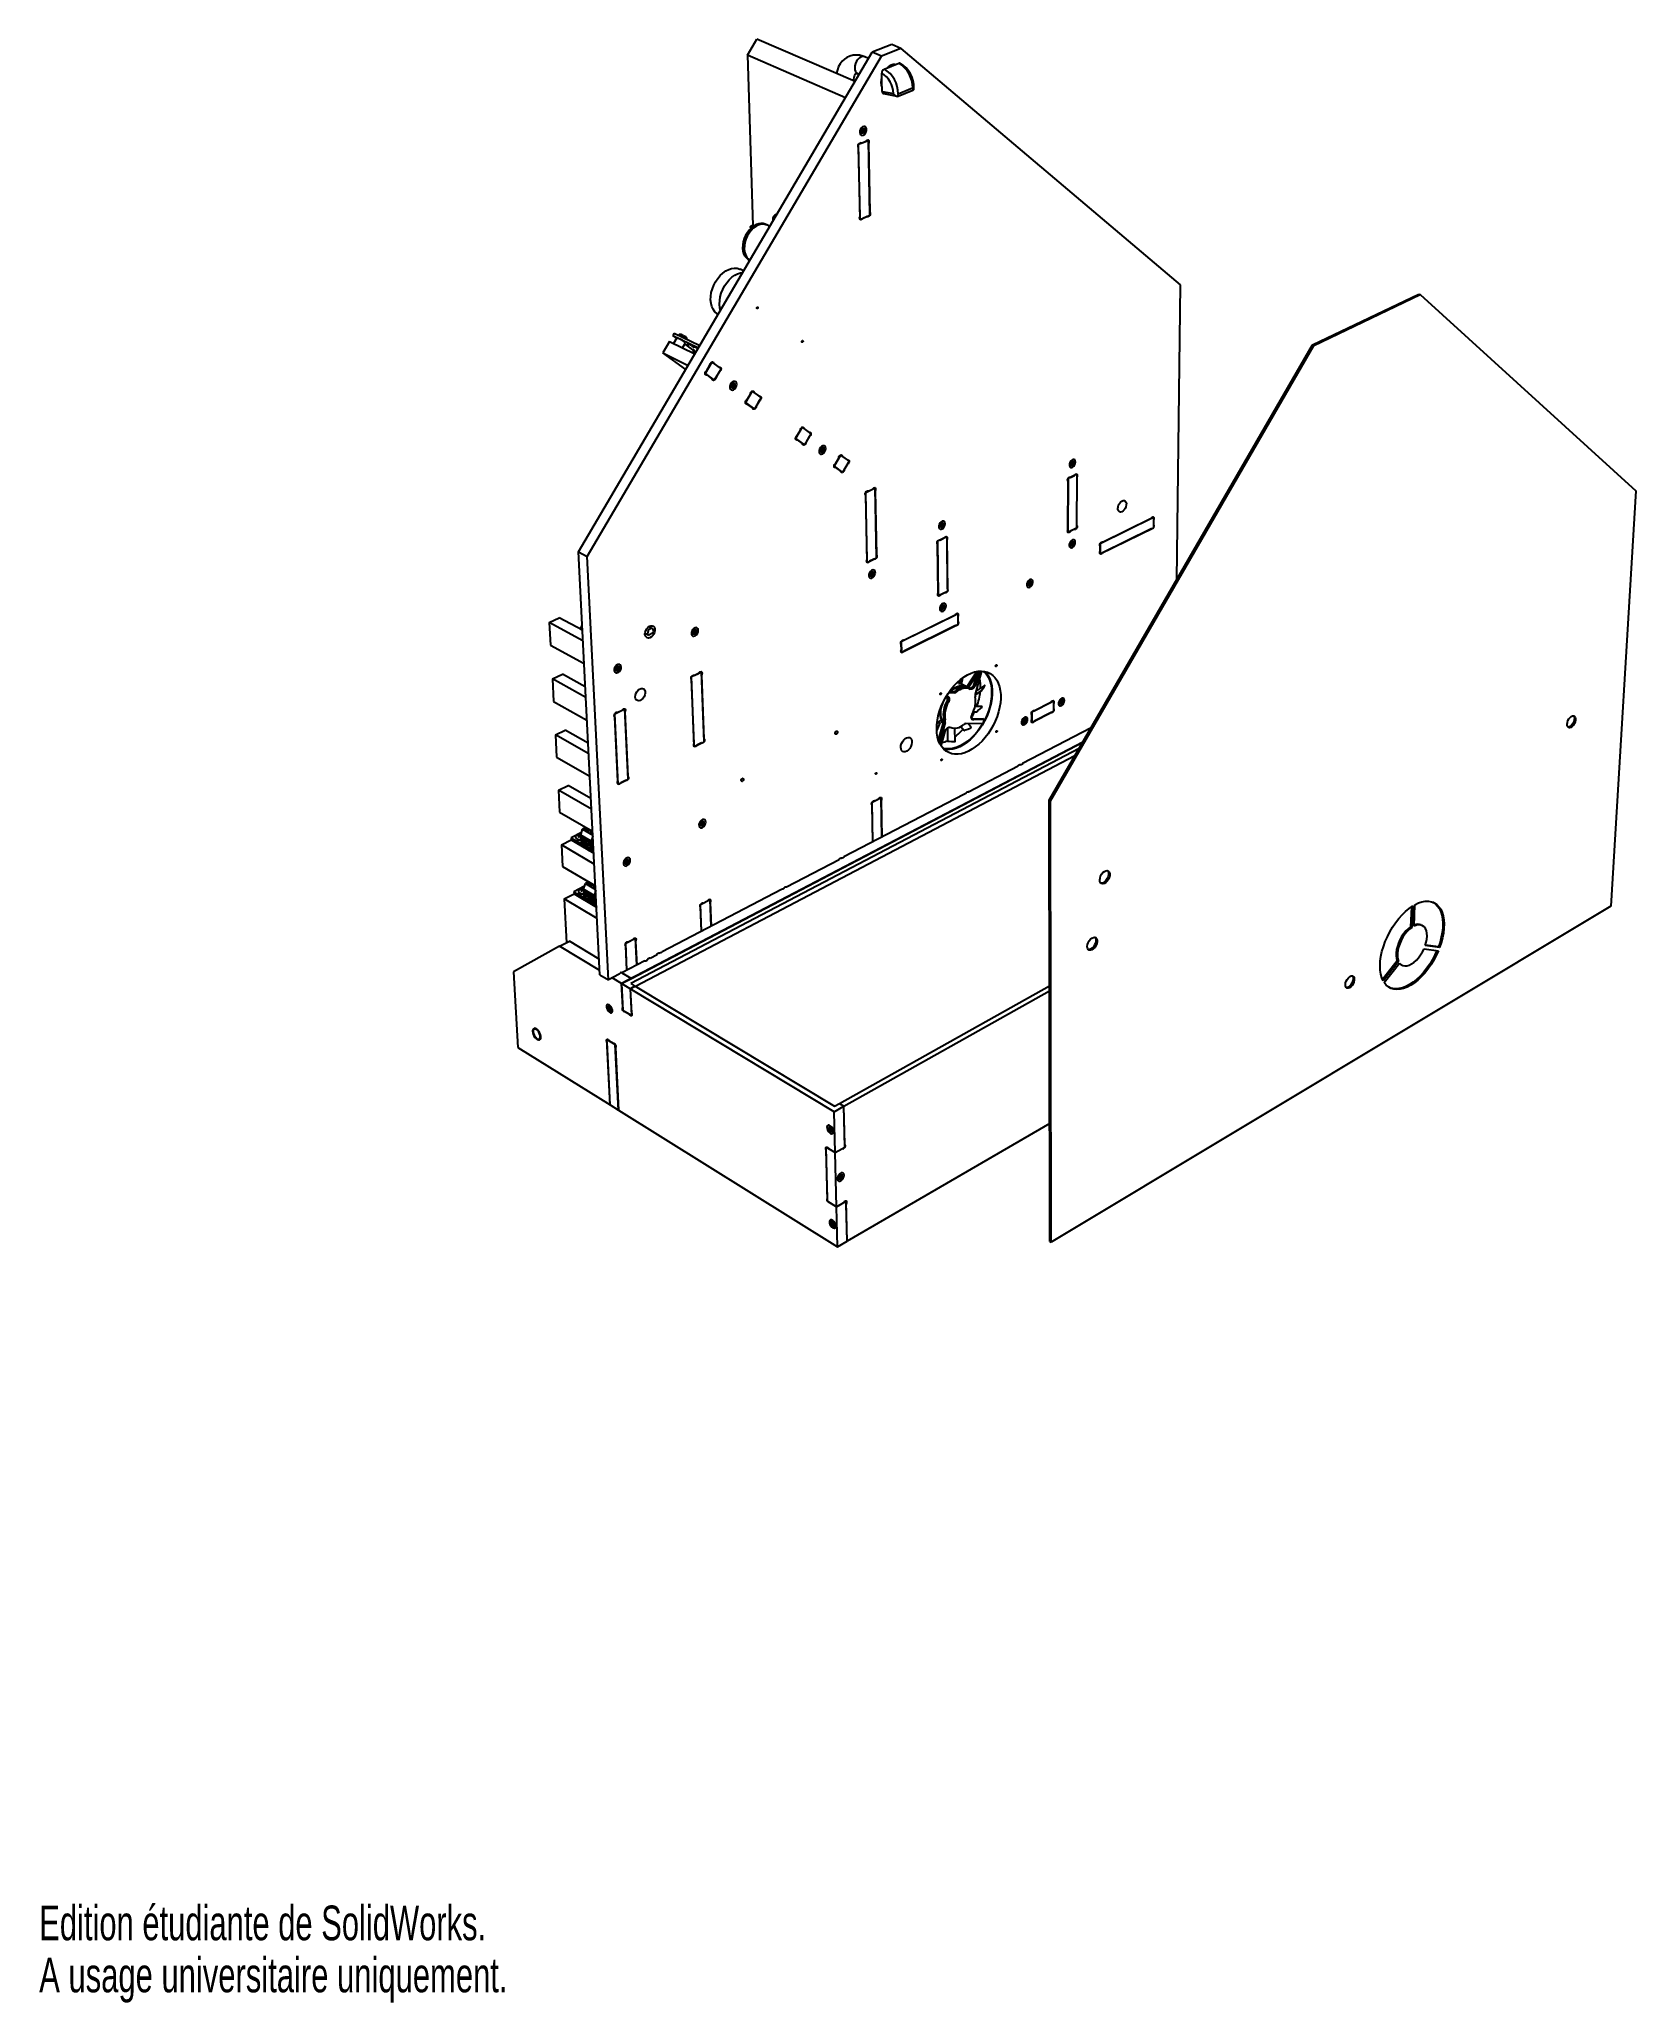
# Model space of a CAD drawing. Extents: x 0 to 167, y 0 to 206.
import ezdxf
from ezdxf.enums import TextEntityAlignment as Align

# ---------------------------------------------------------------- set-up
doc = ezdxf.new("R2010")
doc.units = 0
doc.layers.get('0').update_dxf_attribs({"linetype": 'CONTINUOUS'})

msp = doc.modelspace()

# ---------------------------------------------------------------- texts
at = {"color": 7, "linetype": 'CONTINUOUS'}
for s, width, p in [('Edition étudiante de SolidWorks.', 0.667188, (0, 5.45)), ('A usage universitaire uniquement.', 0.668182, (0, 0))]:
    msp.add_text(s, height=3.633, dxfattribs=dict(at, width=width)).set_placement(p, align=Align.BOTTOM_LEFT)

# ---------------------------------------------------------------- linework, layer by layer
at = {"color": 7, "linetype": 'CONTINUOUS'}
for p, q in [((56.51, 152.02), (87.31, 204.35)), ((57.44, 151.53), (88.27, 203.94)), ((74.23, 204.05), (75.21, 205.72)), ((74.23, 204.05), (74.79, 186.21)), ((84.5, 199.59), (74.23, 204.05)), ((85.5, 201.28), (75.21, 205.72)), ((86.93, 203.7), (86.54, 203.87)), ((89.35, 205.17), (87.31, 204.35)), ((88.27, 203.94), (87.31, 204.35)), ((90.31, 204.76), (88.27, 203.94)), ((90.31, 204.76), (89.35, 205.17)), ((90.31, 204.76), (119.59, 179.98)), ((85.79, 202.1), (85.95, 202.03)), ((88.32, 201.21), (88.3, 202.17)), ((88.55, 202.6), (89.32, 202.91)), ((89.32, 202.91), (90.08, 203.21)), ((89.62, 203.03), (89.53, 203.07)), ((85.39, 201.33), (85.39, 201.38)), ((88.34, 200.26), (88.32, 201.21)), ((88.34, 200.26), (89.52, 200.02)), ((88.49, 200.02), (89.89, 199.74)), ((90.02, 199.99), (91.54, 200.61)), ((90.02, 199.75), (91.55, 200.37)), ((86.23, 196.18), (86.21, 195.98)), ((86.21, 195.98), (86.35, 195.91)), ((86.22, 196.03), (86.31, 196.12)), ((86.38, 196.32), (86.23, 196.18)), ((86.31, 196.12), (86.33, 196.27)), ((86.31, 196.12), (86.49, 196.04)), ((86.35, 195.91), (86.49, 196.04)), ((86.37, 196.31), (86.51, 196.25)), ((86.51, 196.25), (86.38, 196.32)), ((86.49, 196.04), (86.51, 196.25)), ((85.88, 194.71), (86.9, 195.13)), ((86.04, 186.84), (85.88, 194.71)), ((86.03, 187.16), (85.88, 194.37)), ((86.15, 194.82), (86.09, 194.85)), ((86.15, 194.82), (86.63, 195.02)), ((86.9, 195.13), (86.84, 195.16)), ((87.05, 187.27), (86.9, 195.13)), ((86.9, 194.8), (87.04, 187.59)), ((77.23, 187.36), (77.1, 187.3)), ((86.04, 186.84), (87.05, 187.27)), ((74.55, 186.1), (74.55, 186.04)), ((74.61, 186.03), (74.68, 186)), ((74.61, 185.97), (74.61, 186.03)), ((74.61, 185.97), (74.64, 185.96)), ((76.27, 186.26), (76.09, 186.33)), ((76.58, 186.11), (76.27, 186.26)), ((77.02, 186.87), (76.95, 186.91)), ((76.95, 186.75), (76.95, 186.75)), ((77.05, 186.92), (77.06, 187.01)), ((86.02, 186.85), (86.04, 186.84)), ((86.31, 186.95), (86.29, 186.95)), ((86.78, 187.15), (86.31, 186.95)), ((86.78, 187.15), (86.77, 187.15)), ((73.83, 181.44), (73.45, 181.62)), ((74.38, 182.62), (74.49, 182.57)), ((119.59, 179.98), (119.21, 149.08)), ((133.44, 173.69), (144.58, 179.01)), ((144.58, 179.01), (144.72, 178.96)), ((71.14, 176.88), (71.01, 176.98)), ((75.21, 177.53), (75.29, 177.56)), ((75.3, 177.56), (75.26, 177.64)), ((133.58, 173.63), (144.72, 178.96)), ((144.72, 178.96), (167.32, 158.42)), ((66.56, 174.92), (66.42, 174.68)), ((66.56, 174.92), (69.22, 173.62)), ((66.05, 174.06), (65.35, 172.86)), ((65.35, 172.86), (68.01, 171.55)), ((67.76, 171.13), (65.35, 172.86)), ((66.05, 174.06), (68.72, 172.76)), ((66.42, 174.68), (69.08, 173.38)), ((66.8, 174.4), (66.42, 174.68)), ((66.82, 174.43), (66.48, 173.85)), ((67.34, 174.76), (67.28, 174.78)), ((67.37, 174.75), (67.47, 174.71)), ((67.42, 173.4), (67.72, 173.91)), ((67.56, 174.66), (67.47, 174.71)), ((67.57, 174.64), (67.53, 174.67)), ((68.79, 172.97), (67.65, 173.79)), ((68.72, 172.85), (68.62, 172.9)), ((68.68, 172.78), (68.79, 172.97)), ((68.83, 172.95), (68.79, 172.97)), ((68.83, 173), (68.85, 172.99)), ((79.92, 174.02), (80.01, 174.04)), ((80.01, 174.05), (79.98, 174.13)), ((105.86, 125.98), (133.44, 173.69)), ((106, 125.91), (133.58, 173.63)), ((133.44, 173.69), (133.58, 173.63)), ((70.49, 171.89), (69.78, 170.68)), ((69.97, 171), (70.3, 171.57)), ((70.49, 171.89), (71.46, 171.2)), ((70.7, 171.75), (71.26, 171.34)), ((71.46, 171.2), (70.75, 169.99)), ((71.27, 170.88), (70.94, 170.31)), ((69.78, 170.68), (70.75, 169.99)), ((69.99, 170.54), (69.79, 170.63)), ((70.54, 170.14), (69.99, 170.54)), ((70.75, 169.99), (70.55, 170.09)), ((72.63, 169.53), (72.58, 169.32)), ((72.58, 169.34), (72.67, 169.39)), ((72.58, 169.32), (72.68, 169.21)), ((72.8, 169.63), (72.63, 169.53)), ((72.67, 169.39), (72.72, 169.58)), ((72.67, 169.39), (72.85, 169.3)), ((72.68, 169.21), (72.85, 169.3)), ((72.74, 169.59), (72.9, 169.51)), ((72.9, 169.51), (72.8, 169.63)), ((72.85, 169.3), (72.9, 169.51)), ((74.71, 168.85), (74.01, 167.65)), ((74.71, 168.85), (75.66, 168.16)), ((74.91, 168.7), (75.46, 168.31)), ((74.01, 167.65), (74.96, 166.97)), ((74.21, 167.5), (74.02, 167.6)), ((74.2, 167.97), (74.53, 168.53)), ((74.76, 167.11), (74.21, 167.5)), ((74.96, 166.97), (74.76, 167.06)), ((75.66, 168.16), (74.96, 166.97)), ((75.47, 167.85), (75.14, 167.28)), ((79.96, 165.06), (79.26, 163.88)), ((79.45, 164.19), (79.77, 164.75)), ((79.96, 165.06), (80.88, 164.39)), ((80.15, 164.92), (80.68, 164.53)), ((79.26, 163.88), (80.19, 163.21)), ((79.46, 163.74), (79.27, 163.83)), ((79.99, 163.35), (79.46, 163.74)), ((80.19, 163.21), (80, 163.31)), ((80.88, 164.39), (80.19, 163.21)), ((80.7, 164.08), (80.37, 163.53)), ((81.99, 162.79), (81.94, 162.58)), ((81.94, 162.61), (82.02, 162.66)), ((81.94, 162.58), (82.04, 162.48)), ((82.15, 162.89), (81.99, 162.79)), ((82.02, 162.66), (82.07, 162.84)), ((82.02, 162.66), (82.19, 162.57)), ((82.04, 162.48), (82.19, 162.57)), ((82.1, 162.85), (82.25, 162.78)), ((82.25, 162.78), (82.15, 162.89)), ((82.19, 162.57), (82.25, 162.78)), ((83.98, 162.15), (83.3, 160.98)), ((83.3, 160.98), (84.2, 160.33)), ((83.49, 160.84), (83.3, 160.94)), ((83.48, 161.29), (83.8, 161.84)), ((84.01, 160.47), (83.49, 160.84)), ((83.98, 162.15), (84.88, 161.5)), ((84.17, 162.01), (84.69, 161.64)), ((84.88, 161.5), (84.2, 160.33)), ((84.7, 161.19), (84.38, 160.64)), ((108.2, 161.37), (108.14, 161.18)), ((108.14, 161.18), (108.23, 161.07)), ((108.15, 161.22), (108.2, 161.25)), ((108.34, 161.46), (108.2, 161.37)), ((108.2, 161.25), (108.25, 161.4)), ((108.2, 161.25), (108.37, 161.17)), ((108.23, 161.07), (108.37, 161.17)), ((108.29, 161.43), (108.43, 161.36)), ((108.43, 161.36), (108.34, 161.46)), ((108.37, 161.17), (108.43, 161.36)), ((84.2, 160.33), (84.01, 160.43)), ((86.62, 158.24), (87.6, 158.7)), ((86.88, 158.37), (87.34, 158.58)), ((87.6, 158.7), (87.57, 158.72)), ((87.75, 151.37), (87.6, 158.7)), ((107.83, 159.7), (107.82, 154.04)), ((107.82, 154.34), (107.83, 159.39)), ((108.74, 160.14), (107.83, 159.7)), ((108.03, 159.83), (108.07, 159.81)), ((108.07, 159.81), (108.5, 160.02)), ((108.71, 160.15), (108.74, 160.14)), ((108.74, 160.14), (108.73, 154.48)), ((108.74, 159.83), (108.73, 154.78)), ((167.32, 158.42), (164.71, 114.87)), ((86.77, 150.9), (86.62, 158.24)), ((86.77, 151.21), (86.63, 157.93)), ((86.88, 158.37), (86.85, 158.38)), ((87.61, 158.39), (87.74, 151.68)), ((94.52, 154.9), (94.46, 154.71)), ((94.46, 154.71), (94.56, 154.6)), ((94.47, 154.75), (94.53, 154.79)), ((94.67, 155), (94.52, 154.9)), ((94.53, 154.79), (94.58, 154.94)), ((94.53, 154.79), (94.71, 154.7)), ((94.56, 154.6), (94.71, 154.7)), ((94.62, 154.97), (94.76, 154.9)), ((94.76, 154.9), (94.67, 155)), ((94.71, 154.7), (94.76, 154.9)), ((108.73, 154.48), (107.82, 154.04)), ((108.49, 154.37), (108.06, 154.16)), ((111.2, 151.79), (116.77, 154.54)), ((111.21, 152.9), (116.78, 155.65)), ((116.53, 154.43), (111.44, 151.91)), ((111.45, 153.02), (116.54, 155.54)), ((116.78, 155.65), (116.74, 155.67)), ((116.78, 155.65), (116.77, 154.54)), ((116.78, 155.36), (116.77, 154.84)), ((95.11, 153.59), (94.15, 153.13)), ((94.15, 153.13), (94.23, 147.39)), ((94.23, 147.69), (94.16, 152.82)), ((94.38, 153.26), (94.41, 153.25)), ((94.41, 153.25), (94.85, 153.47)), ((95.08, 153.6), (95.11, 153.59)), ((95.11, 153.59), (95.18, 147.86)), ((95.11, 153.28), (95.17, 148.16)), ((108.19, 152.96), (108.13, 152.76)), ((108.13, 152.76), (108.22, 152.67)), ((108.15, 152.81), (108.19, 152.84)), ((108.33, 153.05), (108.19, 152.96)), ((108.19, 152.84), (108.23, 152.98)), ((108.19, 152.84), (108.36, 152.76)), ((108.22, 152.67), (108.36, 152.76)), ((108.28, 153.02), (108.42, 152.95)), ((108.42, 152.95), (108.33, 153.05)), ((108.36, 152.76), (108.42, 152.95)), ((111.21, 152.9), (111.2, 151.79)), ((111.2, 152.09), (111.21, 152.61)), ((111.45, 153.02), (111.42, 153.04)), ((56.51, 152.02), (57.44, 151.53)), ((58.77, 107.7), (56.51, 152.02)), ((59.65, 107.17), (57.44, 151.53)), ((86.77, 150.9), (87.75, 151.37)), ((87.49, 151.25), (87.03, 151.03)), ((87.16, 149.73), (87.15, 149.54)), ((87.15, 149.54), (87.27, 149.48)), ((87.15, 149.54), (87.27, 149.48)), ((87.31, 149.87), (87.16, 149.73)), ((87.16, 149.62), (87.24, 149.71)), ((87.24, 149.71), (87.25, 149.81)), ((87.24, 149.71), (87.41, 149.62)), ((87.27, 149.48), (87.41, 149.62)), ((87.43, 149.81), (87.31, 149.87)), ((87.41, 149.62), (87.43, 149.81)), ((103.71, 148.75), (103.69, 148.57)), ((103.69, 148.57), (103.81, 148.51)), ((103.69, 148.57), (103.81, 148.51)), ((103.7, 148.66), (103.77, 148.73)), ((103.84, 148.89), (103.71, 148.75)), ((103.77, 148.73), (103.78, 148.82)), ((103.77, 148.73), (103.94, 148.65)), ((103.81, 148.51), (103.94, 148.65)), ((103.96, 148.83), (103.84, 148.89)), ((103.94, 148.65), (103.96, 148.83)), ((95.18, 147.86), (94.23, 147.39)), ((94.93, 147.73), (94.48, 147.51)), ((94.63, 146.3), (94.57, 146.1)), ((94.57, 146.1), (94.67, 146.01)), ((94.59, 146.15), (94.64, 146.19)), ((94.78, 146.4), (94.63, 146.3)), ((94.64, 146.19), (94.69, 146.34)), ((94.64, 146.19), (94.81, 146.1)), ((94.67, 146.01), (94.81, 146.1)), ((94.73, 146.37), (94.87, 146.3)), ((94.87, 146.3), (94.78, 146.4)), ((94.81, 146.1), (94.87, 146.3)), ((53.46, 144.62), (54.51, 145.11)), ((53.46, 144.62), (53.59, 142.24)), ((56.99, 142.69), (53.46, 144.62)), ((56.93, 143.8), (54.51, 145.11)), ((56.91, 144.21), (56.75, 144.14)), ((56.75, 144.14), (56.76, 143.9)), ((56.75, 144.14), (56.92, 144.05)), ((64.27, 143.96), (63.89, 144.17)), ((90.34, 142.61), (96.27, 145.54)), ((90.36, 141.48), (96.28, 144.41)), ((90.6, 142.74), (96.02, 145.41)), ((96.03, 144.28), (90.61, 141.6)), ((96.27, 145.54), (96.25, 145.55)), ((96.27, 145.54), (96.28, 144.41)), ((96.27, 145.24), (96.28, 144.71)), ((53.59, 142.24), (57.11, 140.3)), ((56.76, 143.9), (56.93, 143.81)), ((63.81, 143.29), (63.49, 143.46)), ((63.81, 143.29), (64.35, 143.55)), ((68.61, 143.73), (68.55, 143.52)), ((68.55, 143.52), (68.66, 143.42)), ((68.56, 143.56), (68.65, 143.61)), ((68.77, 143.83), (68.61, 143.73)), ((68.65, 143.61), (68.69, 143.78)), ((68.65, 143.61), (68.82, 143.52)), ((68.66, 143.42), (68.82, 143.52)), ((68.73, 143.8), (68.87, 143.73)), ((68.87, 143.73), (68.77, 143.83)), ((68.82, 143.52), (68.87, 143.73)), ((90.34, 142.61), (90.36, 141.48)), ((90.36, 141.78), (90.35, 142.31)), ((90.6, 142.74), (90.57, 142.75)), ((60.69, 139.98), (60.52, 139.88)), ((60.57, 139.77), (60.62, 139.94)), ((60.65, 139.96), (60.8, 139.88)), ((60.8, 139.88), (60.69, 139.98)), ((53.78, 138.69), (54.83, 139.19)), ((57.29, 136.74), (53.78, 138.69)), ((53.78, 138.69), (53.91, 136.34)), ((57.23, 137.85), (54.83, 139.19)), ((60.52, 139.88), (60.47, 139.67)), ((60.47, 139.67), (60.58, 139.57)), ((60.48, 139.71), (60.57, 139.77)), ((60.57, 139.77), (60.74, 139.67)), ((60.58, 139.57), (60.74, 139.67)), ((60.74, 139.67), (60.8, 139.88)), ((68.37, 138.94), (69.4, 139.43)), ((68.37, 138.94), (68.37, 138.94)), ((68.66, 131.62), (68.37, 138.94)), ((68.65, 131.93), (68.38, 138.63)), ((68.64, 139.07), (68.63, 139.08)), ((68.64, 139.07), (69.09, 139.28)), ((69.4, 139.43), (69.37, 139.45)), ((69.68, 132.12), (69.4, 139.43)), ((69.41, 139.08), (69.67, 132.43)), ((96.54, 138.62), (96.43, 138.07)), ((96.66, 138.15), (96.8, 138.82)), ((97.15, 137.91), (96.66, 138.16)), ((96.85, 137.91), (96.93, 137.81)), ((98.26, 139.48), (97.22, 137.86)), ((97.37, 137.75), (98.22, 139.08)), ((98.33, 139.49), (97.96, 138.15)), ((97.96, 138.15), (98.13, 138.06)), ((98.53, 139.52), (98.13, 138.06)), ((98.13, 137.1), (98.8, 139.52)), ((99.08, 138.02), (98.22, 137.44)), ((53.91, 136.34), (57.41, 134.37)), ((95.06, 136.86), (95.15, 136.86)), ((95.12, 136.36), (95.29, 136.27)), ((95.95, 137.25), (95.3, 137.24)), ((95.79, 137.34), (95.36, 137.33)), ((95.79, 137.34), (95.95, 137.25)), ((95.99, 137.43), (96.16, 137.34)), ((97.41, 137.71), (97.58, 137.63)), ((98.84, 135.79), (98.08, 135.82)), ((98.11, 137.02), (98.79, 137.49)), ((104.04, 135.23), (106.3, 136.39)), ((104.28, 135.35), (106.06, 136.27)), ((106.3, 136.39), (106.28, 136.4)), ((106.3, 136.39), (106.3, 135.3)), ((106.3, 136.1), (106.3, 135.59)), ((107.05, 136.37), (107, 136.18)), ((107, 136.18), (107.08, 136.09)), ((107.01, 136.25), (107.06, 136.27)), ((107.19, 136.47), (107.05, 136.37)), ((107.06, 136.27), (107.09, 136.4)), ((107.06, 136.27), (107.22, 136.19)), ((107.08, 136.09), (107.22, 136.19)), ((107.15, 136.44), (107.28, 136.38)), ((107.28, 136.38), (107.19, 136.47)), ((107.22, 136.19), (107.28, 136.38)), ((60.32, 135.05), (61.37, 135.56)), ((60.67, 127.68), (60.32, 135.05)), ((60.66, 127.99), (60.34, 134.69)), ((60.64, 135.2), (60.63, 135.21)), ((60.64, 135.2), (61.09, 135.42)), ((61.37, 135.56), (61.36, 135.56)), ((61.71, 128.19), (61.37, 135.56)), ((61.38, 135.24), (61.7, 128.5)), ((94.41, 134.18), (94.06, 133.33)), ((94.08, 133.97), (94.45, 134.36)), ((94.77, 134.23), (94.23, 132.3)), ((94.32, 134.22), (94.4, 134.15)), ((94.94, 134.14), (94.34, 132.01)), ((94.77, 134.23), (94.94, 134.14)), ((94.79, 134.49), (94.95, 134.4)), ((97.11, 134.01), (98.9, 134.06)), ((97.68, 133.6), (97.37, 134.01)), ((98.93, 134.52), (97.74, 134.49)), ((97.74, 134.49), (97.91, 134.4)), ((97.9, 135.26), (98.26, 135.25)), ((99.1, 134.43), (97.91, 134.4)), ((98.93, 134.52), (99.1, 134.43)), ((103.17, 134.37), (103.12, 134.19)), ((103.12, 134.19), (103.21, 134.09)), ((103.14, 134.25), (103.18, 134.28)), ((103.32, 134.47), (103.17, 134.37)), ((103.18, 134.28), (103.22, 134.41)), ((103.18, 134.28), (103.35, 134.19)), ((103.21, 134.09), (103.35, 134.19)), ((103.28, 134.44), (103.4, 134.38)), ((103.4, 134.38), (103.32, 134.47)), ((103.35, 134.19), (103.4, 134.38)), ((104.04, 134.14), (106.3, 135.3)), ((104.04, 135.23), (104.04, 134.14)), ((104.04, 134.43), (104.04, 134.94)), ((104.28, 135.35), (104.26, 135.36)), ((106.06, 135.18), (104.28, 134.26)), ((54.1, 132.83), (55.14, 133.33)), ((54.1, 132.83), (54.23, 130.5)), ((57.59, 130.85), (54.1, 132.83)), ((57.53, 131.98), (55.14, 133.33)), ((109.38, 132.08), (61.04, 106.77)), ((62.06, 107.3), (109.38, 132.08)), ((68.66, 131.62), (69.68, 132.12)), ((69.41, 131.99), (68.93, 131.76)), ((94.52, 131.68), (94.94, 133.19)), ((95.19, 133.56), (95.21, 132.18)), ((95.98, 132.15), (95.96, 133.53)), ((96.59, 133.72), (96.93, 133.28)), ((110.25, 133.58), (103.07, 129.83)), ((54.23, 130.5), (57.71, 128.52)), ((109, 131.4), (62, 106.77)), ((108.55, 130.63), (62.51, 106.46)), ((60.67, 127.68), (61.71, 128.19)), ((61.44, 128.06), (60.95, 127.82)), ((97.38, 126.86), (102.59, 129.58)), ((54.41, 127.03), (55.45, 127.54)), ((54.41, 127.03), (54.54, 124.73)), ((57.88, 125.04), (54.41, 127.03)), ((57.83, 126.18), (55.45, 127.54)), ((96.89, 126.6), (84.33, 120.05)), ((87.29, 125.77), (88.24, 126.26)), ((87.37, 121.63), (87.29, 125.77)), ((87.56, 125.91), (87.54, 125.92)), ((87.56, 125.91), (87.98, 126.13)), ((88.24, 126.26), (88.23, 126.27)), ((88.32, 122.13), (88.24, 126.26)), ((88.24, 125.97), (88.32, 122.13)), ((97.38, 126.86), (97.36, 126.86)), ((105.86, 125.98), (106, 125.91)), ((105.92, 79.74), (105.86, 125.98)), ((106.05, 79.67), (106, 125.91)), ((54.54, 124.73), (58, 122.73)), ((69.39, 123.62), (69.34, 123.43)), ((69.35, 123.48), (69.43, 123.53)), ((69.55, 123.73), (69.39, 123.62)), ((69.43, 123.53), (69.47, 123.67)), ((69.43, 123.53), (69.6, 123.43)), ((69.44, 123.33), (69.6, 123.43)), ((69.52, 123.71), (69.65, 123.63)), ((69.65, 123.63), (69.55, 123.73)), ((69.6, 123.43), (69.65, 123.63)), ((87.37, 121.63), (87.29, 125.48)), ((54.73, 121.31), (55.75, 121.82)), ((56.85, 122.61), (55.74, 122.06)), ((55.74, 122.06), (56.8, 121.44)), ((55.74, 122.06), (55.75, 121.83)), ((55.75, 121.83), (58.12, 120.45)), ((58.12, 120.44), (55.75, 121.82)), ((56.22, 121.56), (56.22, 121.55)), ((56.56, 122.28), (56.57, 122.16)), ((56.66, 122.22), (56.58, 122.39)), ((56.67, 122.22), (56.78, 122.14)), ((56.69, 122.35), (56.78, 122.38)), ((56.69, 122.35), (56.7, 122.2)), ((56.76, 122.26), (56.73, 122.18)), ((56.76, 122.32), (56.94, 122.94)), ((57.86, 121.68), (56.76, 122.32)), ((56.76, 122.32), (56.81, 121.4)), ((56.81, 121.4), (57.91, 120.76)), ((56.82, 122.19), (56.86, 121.48)), ((57.26, 121.94), (56.82, 122.19)), ((57.06, 121.58), (56.86, 121.48)), ((56.86, 121.48), (57.3, 121.22)), ((57.32, 123.12), (56.94, 122.94)), ((56.94, 122.94), (58.02, 122.31)), ((57.04, 122.07), (57.06, 121.58)), ((57.06, 121.58), (57.29, 121.45)), ((57.15, 123.22), (57.16, 123.04)), ((57.2, 123.06), (57.19, 123.2)), ((57.25, 122.85), (57.23, 122.83)), ((57.25, 122.85), (57.41, 122.76)), ((57.35, 122.9), (57.26, 122.86)), ((57.3, 121.22), (57.26, 121.94)), ((57.35, 122.83), (57.32, 122.81)), ((57.58, 122.77), (57.35, 122.9)), ((57.35, 122.83), (57.35, 122.9)), ((57.48, 122.76), (57.35, 122.83)), ((57.36, 121.88), (57.4, 121.17)), ((57.81, 121.62), (57.36, 121.88)), ((57.58, 121.75), (57.61, 121.27)), ((57.82, 122.52), (57.8, 122.5)), ((57.84, 120.91), (57.81, 121.62)), ((57.82, 122.52), (57.98, 122.43)), ((57.92, 122.57), (57.83, 122.53)), ((58.03, 122.23), (57.86, 121.68)), ((57.86, 121.68), (57.91, 120.76)), ((57.92, 122.5), (57.89, 122.49)), ((58.01, 122.6), (57.92, 122.57)), ((58.01, 122.52), (57.92, 122.57)), ((57.92, 122.5), (57.92, 122.57)), ((58.02, 122.45), (57.92, 122.5)), ((69.34, 123.43), (69.44, 123.33)), ((54.73, 121.31), (54.85, 119.04)), ((58.18, 119.29), (54.73, 121.31)), ((57.06, 121.06), (57.07, 121.07)), ((57.61, 121.27), (57.4, 121.17)), ((57.4, 121.17), (57.84, 120.91)), ((57.61, 121.27), (57.83, 121.14)), ((57.82, 121.25), (57.82, 121.25)), ((57.91, 120.76), (58.1, 120.85)), ((57.94, 120.78), (58.11, 120.68)), ((61.48, 119.63), (61.43, 119.43)), ((61.43, 119.43), (61.54, 119.33)), ((61.44, 119.48), (61.53, 119.54)), ((61.65, 119.73), (61.48, 119.63)), ((61.53, 119.54), (61.57, 119.68)), ((61.53, 119.54), (61.7, 119.44)), ((61.54, 119.33), (61.7, 119.44)), ((61.62, 119.71), (61.75, 119.64)), ((61.75, 119.64), (61.65, 119.73)), ((61.7, 119.44), (61.75, 119.64)), ((78.31, 116.91), (83.83, 119.79)), ((54.85, 119.04), (58.29, 117.01)), ((57.58, 117.43), (57.24, 117.26)), ((57.44, 117.51), (57.45, 117.36)), ((57.49, 117.38), (57.49, 117.49)), ((55.03, 115.65), (56.05, 116.17)), ((55.03, 115.65), (55.28, 111.06)), ((58.47, 113.61), (55.03, 115.65)), ((57.15, 116.97), (56.04, 116.4)), ((56.04, 116.4), (57.1, 115.78)), ((56.04, 116.4), (56.05, 116.18)), ((56.05, 116.18), (58.41, 114.79)), ((58.41, 114.78), (56.05, 116.17)), ((56.52, 115.9), (56.52, 115.89)), ((56.86, 116.63), (56.86, 116.5)), ((56.96, 116.56), (56.88, 116.74)), ((56.97, 116.56), (57.08, 116.48)), ((56.99, 116.69), (57.08, 116.72)), ((56.99, 116.69), (56.99, 116.54)), ((57.06, 116.61), (57.02, 116.52)), ((57.05, 116.65), (57.24, 117.26)), ((58.15, 116), (57.05, 116.65)), ((57.05, 116.65), (57.1, 115.74)), ((57.1, 115.74), (58.2, 115.09)), ((57.12, 116.52), (57.15, 115.82)), ((57.56, 116.26), (57.12, 116.52)), ((57.36, 115.92), (57.15, 115.82)), ((57.15, 115.82), (57.59, 115.56)), ((57.24, 117.26), (58.31, 116.63)), ((57.33, 116.39), (57.36, 115.92)), ((57.34, 115.41), (57.35, 115.41)), ((57.36, 115.92), (57.58, 115.79)), ((57.54, 117.18), (57.52, 117.15)), ((57.54, 117.18), (57.7, 117.08)), ((57.64, 117.23), (57.55, 117.18)), ((57.59, 115.56), (57.56, 116.26)), ((57.64, 117.16), (57.61, 117.14)), ((57.87, 117.09), (57.64, 117.23)), ((57.64, 117.16), (57.64, 117.23)), ((57.78, 117.08), (57.64, 117.16)), ((57.66, 116.2), (57.69, 115.5)), ((58.1, 115.94), (57.66, 116.2)), ((57.9, 115.6), (57.69, 115.5)), ((57.69, 115.5), (58.13, 115.24)), ((57.87, 116.08), (57.9, 115.6)), ((57.9, 115.6), (58.12, 115.47)), ((57.96, 117.13), (58.02, 117.17)), ((58.11, 116.84), (58.09, 116.82)), ((58.13, 115.24), (58.1, 115.94)), ((58.11, 116.84), (58.27, 116.75)), ((58.11, 115.58), (58.11, 115.58)), ((58.21, 116.9), (58.12, 116.85)), ((58.32, 116.55), (58.15, 116)), ((58.15, 116), (58.2, 115.09)), ((58.21, 116.83), (58.17, 116.81)), ((58.3, 116.92), (58.21, 116.9)), ((58.3, 116.84), (58.21, 116.9)), ((58.21, 116.83), (58.21, 116.9)), ((58.3, 116.77), (58.21, 116.83)), ((77.79, 116.64), (65.28, 110.11)), ((69.31, 115.06), (70.31, 115.58)), ((69.58, 115.2), (70.05, 115.45)), ((70.31, 115.58), (70.29, 115.59)), ((70.42, 112.79), (70.31, 115.58)), ((70.32, 115.29), (70.42, 112.79)), ((58.2, 115.09), (58.39, 115.19)), ((58.23, 115.11), (58.39, 115.01)), ((69.31, 115.06), (69.31, 115.06)), ((69.42, 112.27), (69.31, 115.06)), ((69.42, 112.27), (69.32, 114.77)), ((164.71, 114.87), (106.05, 79.67)), ((143.81, 114.82), (143.73, 112.72)), ((143.95, 114.91), (143.86, 112.65)), ((144.09, 112.79), (144.18, 115.04)), ((54.54, 110.68), (55.56, 111.21)), ((58.68, 109.33), (55.56, 111.21)), ((61.47, 111.01), (62.49, 111.53)), ((61.74, 111.15), (62.22, 111.39)), ((62.62, 108.72), (62.49, 111.53)), ((62.51, 111.23), (62.62, 108.72)), ((143.73, 112.72), (143.86, 112.65)), ((144.98, 112.85), (144.85, 112.91)), ((54.54, 110.68), (49.7, 108)), ((58.74, 108.15), (54.54, 110.68)), ((63.48, 109.17), (61.06, 107.9)), ((61.6, 108.19), (61.47, 111.01)), ((61.6, 108.19), (61.48, 110.71)), ((64.02, 109.45), (64.75, 109.83)), ((142.33, 109.17), (140.79, 107.2)), ((142.46, 109.1), (140.86, 107.06)), ((142.33, 109.17), (142.46, 109.1)), ((145.15, 110.43), (146.64, 110.22)), ((146.76, 110.54), (145.27, 110.75)), ((146.64, 110.61), (145.29, 110.8)), ((146.64, 110.61), (146.76, 110.54)), ((49.7, 108), (50.17, 100.09)), ((58.77, 107.7), (59.65, 107.17)), ((60.79, 107.76), (59.65, 107.17)), ((61.04, 106.77), (60.04, 107.37)), ((61.04, 106.77), (62.06, 107.3)), ((61.06, 107.9), (62.06, 107.3)), ((140.97, 106.88), (142.57, 108.92)), ((142.69, 108.77), (142.82, 108.7)), ((61.93, 106.23), (61.04, 106.77)), ((61.04, 106.77), (61.17, 103.96)), ((61.16, 104.26), (61.04, 106.77)), ((62.44, 106.5), (61.93, 106.23)), ((61.93, 106.23), (62.06, 103.42)), ((61.94, 106.22), (62.45, 106.49)), ((61.94, 106.22), (62.06, 103.71)), ((83.32, 93.35), (61.94, 106.22)), ((62, 106.77), (62.44, 106.5)), ((62.44, 106.5), (62.44, 106.49)), ((62.45, 106.49), (83.35, 93.93)), ((83.86, 94.22), (105.89, 106.54)), ((84.34, 93.93), (105.89, 106)), ((59.66, 104.32), (59.64, 104.16)), ((59.81, 104.25), (59.64, 104.16)), ((59.64, 104.16), (59.75, 103.98)), ((59.79, 104.29), (59.66, 104.32)), ((59.89, 104.05), (59.75, 103.98)), ((59.75, 103.98), (59.88, 103.95)), ((59.9, 104.11), (59.79, 104.29)), ((59.88, 103.95), (59.9, 104.11)), ((62.06, 103.42), (61.17, 103.96)), ((61.84, 103.56), (61.41, 103.82)), ((62.06, 103.42), (62.1, 103.44)), ((59.5, 100.93), (59.52, 100.94)), ((59.5, 100.93), (60.38, 100.39)), ((59.85, 94.06), (59.5, 100.93)), ((50.17, 100.09), (59.85, 94.06)), ((59.85, 94.06), (59.52, 100.63)), ((59.73, 100.79), (60.15, 100.53)), ((60.15, 100.53), (60.16, 100.54)), ((60.72, 93.51), (60.38, 100.39)), ((60.4, 100.09), (60.72, 93.51)), ((59.85, 94.06), (60.72, 93.51)), ((60.72, 93.51), (83.68, 79.19)), ((83.32, 93.35), (84.34, 93.93)), ((83.42, 89.06), (83.32, 93.35)), ((83.35, 93.93), (83.86, 94.22)), ((83.86, 94.22), (84.34, 93.93)), ((84.44, 89.94), (84.34, 93.93)), ((84.45, 89.64), (84.34, 93.93)), ((82.89, 91.67), (82.76, 91.66)), ((82.76, 91.66), (82.76, 91.48)), ((82.96, 91.59), (82.76, 91.48)), ((82.76, 91.48), (82.9, 91.31)), ((83.02, 91.5), (82.89, 91.67)), ((83.02, 91.38), (82.9, 91.31)), ((82.9, 91.31), (83.03, 91.32)), ((83.03, 91.32), (83.02, 91.5)), ((105.91, 92.11), (84.69, 79.78)), ((82.47, 89.64), (83.42, 89.06)), ((82.62, 83.98), (82.47, 89.64)), ((82.47, 89.64), (82.48, 89.64)), ((82.61, 84.27), (82.48, 89.34)), ((82.73, 89.48), (83.42, 89.06)), ((83.42, 89.06), (84.45, 89.64)), ((83.42, 89.06), (84.18, 89.48)), ((83.57, 83.39), (83.42, 89.06)), ((83.9, 86.59), (83.85, 86.39)), ((83.87, 86.49), (83.93, 86.53)), ((84.06, 86.71), (83.9, 86.59)), ((83.93, 86.53), (83.96, 86.63)), ((83.93, 86.53), (84.11, 86.42)), ((83.95, 86.31), (84.11, 86.42)), ((84.05, 86.7), (84.17, 86.62)), ((84.17, 86.62), (84.06, 86.71)), ((84.11, 86.42), (84.17, 86.62)), ((83.85, 86.39), (83.95, 86.31)), ((82.62, 83.98), (83.57, 83.39)), ((83.57, 83.39), (82.87, 83.82)), ((83.57, 83.39), (84.58, 83.98)), ((84.32, 83.82), (83.57, 83.39)), ((83.68, 79.19), (83.57, 83.39)), ((84.69, 79.78), (84.58, 83.98)), ((84.69, 79.78), (84.59, 83.68)), ((83.15, 81.76), (83.02, 81.75)), ((83.02, 81.75), (83.02, 81.57)), ((83.21, 81.68), (83.02, 81.57)), ((83.02, 81.57), (83.15, 81.4)), ((83.28, 81.59), (83.15, 81.76)), ((83.28, 81.47), (83.15, 81.4)), ((83.15, 81.4), (83.28, 81.41)), ((83.28, 81.41), (83.28, 81.59)), ((83.68, 79.19), (84.69, 79.78)), ((105.92, 79.74), (106.05, 79.67))]:
    msp.add_line(p, q, dxfattribs=at)
at = {"color": 8, "linetype": 'CONTINUOUS'}
msp.add_line((71.01, 176.98), (71.16, 176.91), dxfattribs=at)
at = {"color": 7, "linetype": 'CONTINUOUS'}
for points in [[(86.54, 203.87), (86.32, 203.95), (85.96, 204.04), (85.63, 204.06), (85.29, 204.04), (84.96, 203.95), (84.66, 203.82), (84.39, 203.64), (84.16, 203.41), (83.95, 203.15), (83.78, 202.86), (83.65, 202.52), (83.55, 202.16), (83.55, 202.12)], [(85.39, 201.38), (85.39, 201.51), (85.41, 201.72), (85.45, 201.89), (85.5, 202.01), (85.54, 202.09), (85.58, 202.13), (85.59, 202.14), (85.62, 202.14), (85.66, 202.14), (85.75, 202.12), (85.79, 202.1)], [(88.24, 201.18), (88.26, 201.47), (88.31, 201.73)], [(90.08, 203.21), (90.16, 203.23), (90.24, 203.21), (90.24, 203.21)], [(88.33, 200.7), (88.27, 200.91), (88.24, 201.18)], [(91.59, 200.39), (91.58, 200.47), (91.57, 200.52), (91.57, 200.55), (91.56, 200.57), (91.56, 200.59), (91.55, 200.6), (91.55, 200.6), (91.55, 200.61), (91.55, 200.61), (91.54, 200.61), (91.54, 200.61)], [(86.72, 196.2), (86.71, 196.36), (86.65, 196.49), (86.56, 196.57), (86.43, 196.58), (86.3, 196.53), (86.18, 196.43), (86.08, 196.28), (86.02, 196.11), (86.01, 195.94), (86.04, 195.8), (86.12, 195.69), (86.23, 195.65), (86.36, 195.66), (86.49, 195.74), (86.6, 195.87), (86.68, 196.03), (86.72, 196.2)], [(86.16, 196.03), (86.18, 196.13), (86.22, 196.23), (86.28, 196.31), (86.36, 196.36), (86.43, 196.37), (86.5, 196.35), (86.54, 196.28), (86.56, 196.2), (86.55, 196.1), (86.51, 196), (86.44, 195.92), (86.37, 195.87), (86.29, 195.86), (86.23, 195.88), (86.18, 195.94), (86.16, 196.03)], [(85.88, 194.37), (85.84, 194.43), (85.82, 194.52), (85.84, 194.62), (85.88, 194.71), (85.94, 194.79), (86.01, 194.84), (86.08, 194.85), (86.15, 194.82)], [(86.63, 195.02), (86.69, 195.1), (86.76, 195.15), (86.83, 195.16), (86.9, 195.13), (86.94, 195.07), (86.95, 194.99), (86.94, 194.89), (86.9, 194.8)], [(77.24, 187.24), (77.14, 187.26), (77.06, 187.24)], [(77.32, 187.37), (77.29, 187.37), (77.23, 187.36)], [(87.04, 187.59), (87.09, 187.53), (87.1, 187.45), (87.09, 187.36), (87.05, 187.26), (86.99, 187.18), (86.92, 187.14), (86.84, 187.12), (86.78, 187.15)], [(75.19, 186.32), (74.92, 186.18), (74.67, 185.99), (74.43, 185.75), (74.22, 185.47), (74.04, 185.17), (73.9, 184.84), (73.79, 184.5), (73.74, 184.16), (73.72, 183.83), (73.76, 183.52), (73.83, 183.24), (73.96, 183), (74.12, 182.8), (74.31, 182.65), (74.38, 182.62)], [(75.36, 186.24), (75.1, 186.1), (74.84, 185.91), (74.61, 185.67), (74.39, 185.39), (74.21, 185.09), (74.07, 184.76), (73.97, 184.42), (73.91, 184.08), (73.89, 183.75), (73.93, 183.44), (74.01, 183.16), (74.13, 182.92), (74.29, 182.72), (74.48, 182.57), (74.49, 182.57)], [(75.36, 186.24), (75.1, 186.1), (74.84, 185.91), (74.61, 185.67), (74.39, 185.39), (74.21, 185.09), (74.07, 184.76), (73.97, 184.42), (73.91, 184.08), (73.89, 183.75), (73.93, 183.44), (74.01, 183.16), (74.13, 182.92), (74.29, 182.72), (74.48, 182.57), (74.49, 182.57)], [(74.61, 186.03), (74.56, 186.07), (74.55, 186.11), (74.57, 186.15), (74.62, 186.18), (74.7, 186.2), (74.8, 186.21), (74.89, 186.2), (74.96, 186.18)], [(74.61, 185.97), (74.56, 186.01), (74.55, 186.04)], [(74.73, 186.13), (74.71, 186.12), (74.7, 186.11), (74.7, 186.09), (74.72, 186.08), (74.75, 186.07), (74.78, 186.07), (74.8, 186.07)], [(74.87, 186.11), (74.87, 186.12), (74.85, 186.13), (74.82, 186.14), (74.79, 186.14), (74.76, 186.14), (74.73, 186.13)], [(76.95, 186.91), (76.95, 186.8), (76.95, 186.75)], [(77.09, 186.99), (77.09, 186.99), (77.06, 187.01)], [(86.31, 186.95), (86.25, 186.87), (86.17, 186.82), (86.1, 186.81), (86.04, 186.83), (85.99, 186.89), (85.98, 186.97), (85.99, 187.07), (86.03, 187.16)], [(71.01, 176.98), (70.8, 177.17), (70.62, 177.42), (70.49, 177.71), (70.41, 178.04), (70.37, 178.4), (70.38, 178.78), (70.44, 179.17), (70.55, 179.56), (70.7, 179.95), (70.89, 180.31), (71.12, 180.65), (71.37, 180.96), (71.65, 181.22), (71.95, 181.44), (72.26, 181.6), (72.56, 181.7), (72.87, 181.74), (73.15, 181.72), (73.42, 181.64), (73.45, 181.62)], [(71.41, 177.34), (71.35, 177.59), (71.31, 177.95), (71.32, 178.33), (71.38, 178.72), (71.49, 179.11), (71.64, 179.5), (71.83, 179.87), (72.06, 180.21), (72.32, 180.51), (72.6, 180.78), (72.89, 180.99), (73.2, 181.15), (73.51, 181.25), (73.74, 181.29)], [(75.21, 177.54), (75.21, 177.57), (75.22, 177.61), (75.24, 177.63), (75.27, 177.65), (75.29, 177.65), (75.32, 177.65), (75.33, 177.63), (75.34, 177.6), (75.33, 177.57), (75.32, 177.53), (75.3, 177.51), (75.27, 177.49), (75.25, 177.49), (75.23, 177.49), (75.21, 177.51), (75.21, 177.54)], [(75.29, 177.56), (75.3, 177.56), (75.3, 177.56), (75.3, 177.56), (75.3, 177.56), (75.3, 177.56), (75.3, 177.56), (75.3, 177.56), (75.29, 177.56), (75.29, 177.56), (75.29, 177.56), (75.29, 177.56), (75.29, 177.56), (75.29, 177.56), (75.29, 177.56), (75.29, 177.56), (75.29, 177.56)], [(67.03, 174.73), (67.02, 174.72), (67.02, 174.69)], [(67.28, 174.78), (67.21, 174.79), (67.11, 174.79), (67.06, 174.77), (67.04, 174.74), (67.03, 174.74)], [(67.03, 174.74), (67.03, 174.74), (67.07, 174.73)], [(67.34, 174.76), (67.35, 174.76), (67.37, 174.75)], [(67.57, 174.64), (67.67, 174.58), (67.71, 174.55)], [(67.71, 174.55), (67.67, 174.59), (67.65, 174.59)], [(67.96, 173.74), (67.98, 173.73), (68, 173.72), (68.02, 173.7), (68.04, 173.69), (68.05, 173.68), (68.06, 173.68), (68.05, 173.68), (68.03, 173.69), (68.01, 173.7), (67.99, 173.71), (67.97, 173.72), (67.95, 173.74), (67.94, 173.75), (67.94, 173.75), (67.94, 173.75), (67.96, 173.74)], [(68.15, 173.76), (68.18, 173.75), (68.21, 173.73), (68.23, 173.72), (68.26, 173.7), (68.27, 173.69), (68.27, 173.68), (68.27, 173.69), (68.25, 173.69), (68.22, 173.71), (68.19, 173.73), (68.16, 173.74), (68.14, 173.76), (68.13, 173.77), (68.12, 173.77), (68.13, 173.77), (68.15, 173.76)], [(68.47, 173.54), (68.5, 173.52), (68.53, 173.5), (68.57, 173.48), (68.59, 173.46), (68.61, 173.45), (68.62, 173.44), (68.61, 173.44), (68.58, 173.45), (68.55, 173.47), (68.52, 173.49), (68.48, 173.51), (68.46, 173.53), (68.44, 173.54), (68.43, 173.55), (68.44, 173.55), (68.47, 173.54)], [(68.56, 173.2), (68.58, 173.19), (68.6, 173.18), (68.62, 173.16), (68.64, 173.15), (68.65, 173.14), (68.65, 173.14), (68.65, 173.14), (68.63, 173.15), (68.61, 173.16), (68.59, 173.17), (68.57, 173.18), (68.55, 173.2), (68.54, 173.21), (68.53, 173.21), (68.54, 173.21), (68.56, 173.2)], [(68.76, 173.47), (68.78, 173.46), (68.81, 173.44), (68.84, 173.42), (68.86, 173.41), (68.88, 173.39), (68.88, 173.39), (68.87, 173.39), (68.85, 173.4), (68.83, 173.41), (68.8, 173.43), (68.77, 173.45), (68.75, 173.46), (68.73, 173.47), (68.73, 173.48), (68.74, 173.48), (68.76, 173.47)], [(68.85, 172.98), (68.84, 172.98), (68.83, 173), (68.82, 173), (68.81, 173.01), (68.82, 173.01), (68.83, 173)], [(79.92, 174.03), (79.93, 174.06), (79.94, 174.09), (79.96, 174.12), (79.98, 174.13), (80.01, 174.14), (80.03, 174.13), (80.04, 174.11), (80.05, 174.08), (80.05, 174.05), (80.03, 174.02), (80.01, 174), (79.99, 173.98), (79.96, 173.97), (79.94, 173.98), (79.93, 174), (79.92, 174.03)], [(80.01, 174.04), (80.01, 174.04), (80.01, 174.04), (80.01, 174.04), (80.01, 174.05), (80.01, 174.05), (80.01, 174.05), (80.01, 174.05), (80.01, 174.05), (80.01, 174.05), (80.01, 174.05), (80.01, 174.04), (80.01, 174.04), (80.01, 174.04), (80.01, 174.04), (80.01, 174.04), (80.01, 174.04)], [(66.15, 172.39), (66.18, 172.38), (66.21, 172.36), (66.24, 172.34), (66.26, 172.33), (66.27, 172.31), (66.28, 172.31), (66.27, 172.31), (66.25, 172.32), (66.22, 172.33), (66.19, 172.35), (66.17, 172.37), (66.14, 172.38), (66.13, 172.39), (66.13, 172.4), (66.13, 172.4), (66.15, 172.39)], [(69.99, 170.54), (69.91, 170.52), (69.85, 170.54), (69.8, 170.6), (69.78, 170.68), (69.79, 170.78), (69.83, 170.88), (69.9, 170.95), (69.97, 171)], [(70.3, 171.57), (70.32, 171.67), (70.36, 171.76), (70.42, 171.84), (70.49, 171.89), (70.57, 171.91), (70.63, 171.89), (70.68, 171.83), (70.7, 171.75)], [(71.26, 171.34), (71.33, 171.36), (71.4, 171.34), (71.44, 171.28), (71.46, 171.2), (71.45, 171.1), (71.41, 171.01), (71.35, 170.93), (71.27, 170.88)], [(70.94, 170.31), (70.93, 170.21), (70.89, 170.12), (70.82, 170.04), (70.75, 169.99), (70.67, 169.97), (70.61, 170), (70.56, 170.05), (70.54, 170.14)], [(73.08, 169.4), (73.1, 169.57), (73.08, 169.71), (73.01, 169.82), (72.9, 169.87), (72.77, 169.87), (72.63, 169.8), (72.52, 169.67), (72.43, 169.52), (72.38, 169.35), (72.38, 169.19), (72.43, 169.06), (72.53, 168.97), (72.65, 168.95), (72.78, 168.99), (72.91, 169.09), (73.01, 169.23), (73.08, 169.4)], [(72.54, 169.33), (72.55, 169.42), (72.59, 169.52), (72.66, 169.6), (72.73, 169.66), (72.81, 169.67), (72.88, 169.65), (72.92, 169.59), (72.94, 169.5), (72.93, 169.41), (72.89, 169.31), (72.82, 169.23), (72.75, 169.17), (72.67, 169.16), (72.6, 169.18), (72.56, 169.24), (72.54, 169.33)], [(74.53, 168.53), (74.54, 168.62), (74.58, 168.72), (74.64, 168.8), (74.71, 168.85), (74.79, 168.86), (74.85, 168.84), (74.9, 168.78), (74.91, 168.7)], [(74.21, 167.5), (74.14, 167.49), (74.07, 167.51), (74.03, 167.57), (74.01, 167.65), (74.02, 167.74), (74.06, 167.84), (74.12, 167.92), (74.2, 167.97)], [(75.14, 167.28), (75.13, 167.19), (75.09, 167.1), (75.03, 167.02), (74.96, 166.97), (74.88, 166.95), (74.82, 166.97), (74.78, 167.03), (74.76, 167.11)], [(75.46, 168.31), (75.53, 168.32), (75.6, 168.3), (75.64, 168.24), (75.66, 168.16), (75.65, 168.07), (75.61, 167.97), (75.55, 167.9), (75.47, 167.85)], [(79.77, 164.75), (79.79, 164.84), (79.82, 164.93), (79.89, 165.01), (79.96, 165.06), (80.03, 165.07), (80.09, 165.05), (80.14, 165), (80.15, 164.92)], [(79.46, 163.74), (79.39, 163.72), (79.32, 163.74), (79.28, 163.8), (79.26, 163.88), (79.28, 163.97), (79.32, 164.06), (79.38, 164.14), (79.45, 164.19)], [(80.37, 163.53), (80.36, 163.43), (80.32, 163.34), (80.26, 163.26), (80.19, 163.21), (80.12, 163.2), (80.05, 163.22), (80.01, 163.27), (79.99, 163.35)], [(80.68, 164.53), (80.76, 164.55), (80.82, 164.53), (80.86, 164.47), (80.88, 164.39), (80.87, 164.3), (80.83, 164.21), (80.77, 164.13), (80.7, 164.08)], [(82.42, 162.67), (82.44, 162.83), (82.42, 162.98), (82.35, 163.08), (82.25, 163.13), (82.12, 163.12), (81.99, 163.05), (81.88, 162.93), (81.79, 162.78), (81.75, 162.61), (81.75, 162.45), (81.79, 162.33), (81.88, 162.25), (82, 162.23), (82.13, 162.27), (82.25, 162.37), (82.35, 162.51), (82.42, 162.67)], [(81.9, 162.59), (81.91, 162.69), (81.95, 162.78), (82.01, 162.86), (82.09, 162.91), (82.16, 162.93), (82.23, 162.91), (82.27, 162.85), (82.29, 162.77), (82.27, 162.67), (82.23, 162.58), (82.17, 162.5), (82.1, 162.45), (82.02, 162.43), (81.96, 162.45), (81.92, 162.51), (81.9, 162.59)], [(83.49, 160.84), (83.42, 160.83), (83.35, 160.85), (83.31, 160.9), (83.3, 160.98), (83.31, 161.07), (83.35, 161.17), (83.41, 161.24), (83.48, 161.29)], [(83.8, 161.84), (83.81, 161.94), (83.85, 162.03), (83.91, 162.1), (83.98, 162.15), (84.05, 162.17), (84.11, 162.15), (84.16, 162.09), (84.17, 162.01)], [(84.38, 160.64), (84.37, 160.55), (84.33, 160.46), (84.27, 160.38), (84.2, 160.33), (84.13, 160.32), (84.07, 160.34), (84.03, 160.39), (84.01, 160.47)], [(84.69, 161.64), (84.76, 161.66), (84.83, 161.63), (84.87, 161.58), (84.88, 161.5), (84.87, 161.41), (84.83, 161.32), (84.77, 161.24), (84.7, 161.19)], [(108.58, 161.26), (108.61, 161.41), (108.59, 161.55), (108.53, 161.65), (108.44, 161.69), (108.32, 161.68), (108.21, 161.62), (108.1, 161.5), (108.02, 161.36), (107.97, 161.2), (107.97, 161.05), (108.01, 160.93), (108.09, 160.86), (108.19, 160.84), (108.31, 160.88), (108.42, 160.97), (108.52, 161.1), (108.58, 161.26)], [(108.11, 161.18), (108.12, 161.27), (108.16, 161.36), (108.22, 161.44), (108.29, 161.49), (108.35, 161.51), (108.41, 161.48), (108.45, 161.43), (108.46, 161.35), (108.45, 161.26), (108.41, 161.17), (108.35, 161.1), (108.29, 161.05), (108.22, 161.03), (108.16, 161.05), (108.12, 161.11), (108.11, 161.18)], [(87.34, 158.58), (87.4, 158.66), (87.47, 158.71), (87.54, 158.72), (87.6, 158.7), (87.65, 158.65), (87.66, 158.57), (87.65, 158.48), (87.61, 158.39)], [(107.83, 159.39), (107.79, 159.45), (107.78, 159.52), (107.79, 159.61), (107.83, 159.7), (107.88, 159.77), (107.95, 159.82), (108.01, 159.83), (108.07, 159.81)], [(108.5, 160.02), (108.55, 160.09), (108.62, 160.14), (108.69, 160.15), (108.74, 160.14), (108.78, 160.08), (108.79, 160.01), (108.78, 159.92), (108.74, 159.83)], [(86.63, 157.93), (86.59, 157.98), (86.57, 158.06), (86.58, 158.15), (86.62, 158.24), (86.68, 158.32), (86.75, 158.37), (86.82, 158.39), (86.88, 158.37)], [(113.05, 156.56), (113.07, 156.74), (113.12, 156.92), (113.22, 157.08), (113.33, 157.22), (113.46, 157.32), (113.6, 157.38), (113.72, 157.38), (113.82, 157.32), (113.9, 157.22), (113.94, 157.08), (113.93, 156.92), (113.89, 156.74), (113.82, 156.56), (113.71, 156.41), (113.59, 156.29), (113.46, 156.21), (113.33, 156.18), (113.21, 156.21), (113.12, 156.29), (113.06, 156.41), (113.05, 156.56)], [(94.92, 154.79), (94.95, 154.95), (94.93, 155.09), (94.86, 155.19), (94.76, 155.23), (94.65, 155.22), (94.52, 155.15), (94.41, 155.04), (94.33, 154.89), (94.29, 154.73), (94.28, 154.58), (94.33, 154.46), (94.41, 154.39), (94.52, 154.37), (94.64, 154.41), (94.76, 154.5), (94.86, 154.64), (94.92, 154.79)], [(94.43, 154.71), (94.44, 154.81), (94.48, 154.9), (94.54, 154.97), (94.61, 155.03), (94.68, 155.04), (94.74, 155.02), (94.78, 154.97), (94.8, 154.89), (94.79, 154.8), (94.75, 154.71), (94.69, 154.63), (94.62, 154.58), (94.55, 154.56), (94.48, 154.58), (94.44, 154.63), (94.43, 154.71)], [(108.06, 154.16), (108.01, 154.08), (107.94, 154.04), (107.88, 154.02), (107.82, 154.04), (107.79, 154.09), (107.77, 154.16), (107.79, 154.25), (107.82, 154.34)], [(108.73, 154.78), (108.77, 154.73), (108.78, 154.66), (108.77, 154.57), (108.73, 154.48), (108.68, 154.41), (108.61, 154.36), (108.55, 154.35), (108.49, 154.37)], [(116.77, 154.84), (116.81, 154.79), (116.82, 154.71), (116.8, 154.63), (116.77, 154.54), (116.71, 154.47), (116.65, 154.43), (116.59, 154.41), (116.53, 154.43)], [(116.54, 155.54), (116.6, 155.61), (116.66, 155.65), (116.72, 155.67), (116.78, 155.65), (116.81, 155.6), (116.83, 155.53), (116.81, 155.44), (116.78, 155.36)], [(94.16, 152.82), (94.12, 152.87), (94.1, 152.95), (94.12, 153.04), (94.15, 153.13), (94.21, 153.2), (94.28, 153.25), (94.35, 153.27), (94.41, 153.25)], [(94.85, 153.47), (94.91, 153.54), (94.98, 153.59), (95.05, 153.61), (95.11, 153.59), (95.15, 153.53), (95.16, 153.46), (95.15, 153.37), (95.11, 153.28)], [(108.57, 152.85), (108.59, 153), (108.57, 153.14), (108.52, 153.23), (108.42, 153.28), (108.31, 153.26), (108.2, 153.2), (108.09, 153.08), (108.01, 152.94), (107.96, 152.79), (107.96, 152.64), (108, 152.52), (108.08, 152.45), (108.18, 152.44), (108.3, 152.48), (108.41, 152.57), (108.51, 152.7), (108.57, 152.85)], [(108.1, 152.77), (108.11, 152.86), (108.15, 152.95), (108.21, 153.02), (108.28, 153.07), (108.34, 153.09), (108.4, 153.07), (108.44, 153.02), (108.45, 152.94), (108.44, 152.85), (108.4, 152.76), (108.34, 152.69), (108.28, 152.64), (108.21, 152.62), (108.15, 152.64), (108.11, 152.69), (108.1, 152.77)], [(111.21, 152.61), (111.17, 152.66), (111.16, 152.73), (111.17, 152.82), (111.21, 152.9), (111.26, 152.98), (111.33, 153.02), (111.39, 153.04), (111.45, 153.02)], [(87.03, 151.03), (86.97, 150.95), (86.9, 150.9), (86.83, 150.89), (86.77, 150.9), (86.73, 150.96), (86.72, 151.03), (86.73, 151.12), (86.77, 151.21)], [(87.74, 151.68), (87.78, 151.63), (87.8, 151.55), (87.79, 151.46), (87.75, 151.37), (87.69, 151.3), (87.62, 151.25), (87.55, 151.23), (87.49, 151.25)], [(111.44, 151.91), (111.39, 151.84), (111.32, 151.79), (111.26, 151.77), (111.2, 151.79), (111.17, 151.84), (111.15, 151.91), (111.17, 152), (111.2, 152.09)], [(87.63, 149.78), (87.62, 149.93), (87.57, 150.04), (87.47, 150.1), (87.36, 150.11), (87.23, 150.05), (87.12, 149.95), (87.02, 149.81), (86.96, 149.65), (86.95, 149.49), (86.98, 149.36), (87.06, 149.27), (87.16, 149.24), (87.28, 149.26), (87.41, 149.34), (87.51, 149.47), (87.59, 149.62), (87.63, 149.78)], [(87.1, 149.58), (87.11, 149.68), (87.15, 149.77), (87.21, 149.85), (87.28, 149.9), (87.36, 149.92), (87.42, 149.9), (87.46, 149.84), (87.48, 149.76), (87.47, 149.67), (87.43, 149.58), (87.37, 149.5), (87.29, 149.45), (87.22, 149.43), (87.16, 149.45), (87.12, 149.5), (87.1, 149.58)], [(95.17, 148.16), (95.21, 148.11), (95.23, 148.03), (95.21, 147.94), (95.18, 147.86), (95.12, 147.78), (95.05, 147.73), (94.98, 147.71), (94.93, 147.73)], [(104.14, 148.81), (104.14, 148.95), (104.09, 149.05), (104, 149.11), (103.9, 149.12), (103.78, 149.07), (103.67, 148.96), (103.58, 148.83), (103.52, 148.67), (103.5, 148.52), (103.53, 148.4), (103.6, 148.31), (103.7, 148.28), (103.81, 148.3), (103.93, 148.38), (104.03, 148.5), (104.11, 148.65), (104.14, 148.81)], [(103.65, 148.61), (103.66, 148.7), (103.7, 148.79), (103.76, 148.87), (103.82, 148.92), (103.89, 148.94), (103.95, 148.92), (103.99, 148.86), (104, 148.79), (103.99, 148.7), (103.95, 148.61), (103.89, 148.53), (103.83, 148.48), (103.76, 148.47), (103.7, 148.48), (103.66, 148.54), (103.65, 148.61)], [(94.48, 147.51), (94.42, 147.44), (94.36, 147.39), (94.29, 147.37), (94.23, 147.39), (94.19, 147.44), (94.18, 147.52), (94.19, 147.61), (94.23, 147.69)], [(95.03, 146.2), (95.05, 146.35), (95.03, 146.49), (94.97, 146.58), (94.87, 146.63), (94.75, 146.61), (94.63, 146.55), (94.52, 146.43), (94.44, 146.28), (94.4, 146.12), (94.39, 145.98), (94.44, 145.86), (94.52, 145.79), (94.63, 145.77), (94.75, 145.81), (94.87, 145.91), (94.96, 146.04), (95.03, 146.2)], [(94.54, 146.11), (94.55, 146.2), (94.59, 146.29), (94.65, 146.37), (94.72, 146.42), (94.79, 146.44), (94.85, 146.42), (94.89, 146.37), (94.9, 146.29), (94.89, 146.2), (94.85, 146.11), (94.79, 146.03), (94.72, 145.98), (94.65, 145.96), (94.59, 145.98), (94.55, 146.03), (94.54, 146.11)], [(63.49, 143.38), (63.51, 143.57), (63.57, 143.76), (63.67, 143.94), (63.8, 144.1), (63.95, 144.21), (64.1, 144.27), (64.25, 144.27), (64.38, 144.22), (64.47, 144.11), (64.53, 143.96), (64.53, 143.78), (64.5, 143.59), (64.41, 143.4), (64.3, 143.23), (64.16, 143.1), (64, 143.01), (63.85, 142.98), (63.71, 143.01), (63.6, 143.09), (63.52, 143.22), (63.49, 143.38)], [(69.05, 143.62), (69.07, 143.79), (69.05, 143.93), (68.97, 144.03), (68.87, 144.07), (68.74, 144.06), (68.61, 143.99), (68.49, 143.86), (68.4, 143.71), (68.36, 143.54), (68.36, 143.39), (68.41, 143.27), (68.5, 143.19), (68.62, 143.18), (68.75, 143.22), (68.88, 143.32), (68.98, 143.46), (69.05, 143.62)], [(96.02, 145.41), (96.08, 145.49), (96.14, 145.54), (96.21, 145.55), (96.27, 145.54), (96.31, 145.49), (96.32, 145.41), (96.31, 145.32), (96.27, 145.24)], [(96.28, 144.71), (96.32, 144.66), (96.33, 144.58), (96.32, 144.49), (96.28, 144.41), (96.23, 144.33), (96.16, 144.28), (96.09, 144.27), (96.03, 144.28)], [(64.35, 143.55), (64.38, 143.71), (64.36, 143.85), (64.29, 143.95), (64.18, 143.99), (64.05, 143.96), (63.93, 143.87), (63.83, 143.73), (63.77, 143.57), (63.76, 143.41), (63.81, 143.29)], [(68.51, 143.53), (68.52, 143.63), (68.56, 143.72), (68.63, 143.8), (68.7, 143.86), (68.78, 143.87), (68.85, 143.86), (68.89, 143.8), (68.91, 143.72), (68.9, 143.63), (68.86, 143.53), (68.8, 143.45), (68.72, 143.39), (68.64, 143.38), (68.58, 143.4), (68.53, 143.45), (68.51, 143.53)], [(90.35, 142.31), (90.31, 142.36), (90.29, 142.44), (90.3, 142.52), (90.34, 142.61), (90.4, 142.69), (90.47, 142.74), (90.54, 142.76), (90.6, 142.74)], [(60.98, 139.78), (61, 139.94), (60.97, 140.08), (60.9, 140.18), (60.79, 140.23), (60.66, 140.21), (60.52, 140.14), (60.4, 140.01), (60.31, 139.86), (60.27, 139.69), (60.27, 139.54), (60.33, 139.41), (60.42, 139.34), (60.54, 139.32), (60.68, 139.37), (60.81, 139.47), (60.91, 139.61), (60.98, 139.78)], [(60.84, 139.87), (60.83, 139.78), (60.79, 139.68), (60.72, 139.6), (60.64, 139.54), (60.57, 139.52), (60.5, 139.54), (60.45, 139.6), (60.43, 139.68), (60.44, 139.78), (60.48, 139.87), (60.55, 139.95), (60.62, 140.01), (60.7, 140.03), (60.77, 140.01), (60.82, 139.96), (60.84, 139.87)], [(90.61, 141.6), (90.56, 141.53), (90.49, 141.48), (90.42, 141.46), (90.36, 141.48), (90.32, 141.53), (90.31, 141.6), (90.32, 141.69), (90.36, 141.78)], [(100.24, 140.05), (100.24, 140.08), (100.25, 140.11), (100.27, 140.14), (100.29, 140.15), (100.32, 140.16), (100.33, 140.15), (100.35, 140.14), (100.35, 140.11), (100.35, 140.08), (100.33, 140.05), (100.32, 140.03), (100.29, 140.01), (100.27, 140.01), (100.25, 140.01), (100.24, 140.03), (100.24, 140.05)], [(68.38, 138.63), (68.34, 138.68), (68.32, 138.75), (68.33, 138.85), (68.37, 138.94), (68.43, 139.02), (68.5, 139.07), (68.58, 139.09), (68.64, 139.07)], [(69.09, 139.28), (69.16, 139.37), (69.24, 139.43), (69.32, 139.45), (69.4, 139.43), (69.45, 139.37), (69.47, 139.29), (69.45, 139.18), (69.41, 139.08)], [(94.06, 133.43), (94.07, 133.89), (94.13, 134.36), (94.22, 134.83), (94.36, 135.32), (94.53, 135.8), (94.74, 136.27), (94.98, 136.73), (95.25, 137.17), (95.55, 137.59), (95.87, 137.98), (96.21, 138.33), (96.57, 138.64), (96.93, 138.91), (97.3, 139.13), (97.67, 139.31), (98.04, 139.43), (98.4, 139.5), (98.75, 139.52), (99.08, 139.49), (99.39, 139.4), (99.68, 139.26), (99.94, 139.07), (100.17, 138.84), (100.36, 138.56), (100.52, 138.24), (100.64, 137.88), (100.73, 137.49), (100.77, 137.08), (100.77, 136.63), (100.74, 136.18), (100.66, 135.71), (100.54, 135.23), (100.39, 134.75), (100.2, 134.28), (99.98, 133.82), (99.72, 133.38), (99.44, 132.95), (99.14, 132.55), (98.81, 132.19), (98.47, 131.86), (98.11, 131.57), (97.75, 131.32), (97.38, 131.12), (97.01, 130.96), (96.65, 130.86), (96.3, 130.81), (95.95, 130.81), (95.63, 130.86), (95.33, 130.97), (95.05, 131.13), (94.8, 131.34), (94.59, 131.59), (94.4, 131.89), (94.26, 132.22), (94.15, 132.6), (94.08, 133), (94.06, 133.43)], [(98.98, 139.49), (99.09, 139.39), (99.3, 139.13), (99.48, 138.84), (99.63, 138.5), (99.73, 138.13), (99.8, 137.72), (99.82, 137.3), (99.8, 136.85), (99.75, 136.38), (99.65, 135.91), (99.51, 135.43), (99.34, 134.96), (99.13, 134.49), (98.88, 134.04), (98.61, 133.61), (98.32, 133.2), (98, 132.82), (97.66, 132.48), (97.31, 132.18), (96.95, 131.92), (96.58, 131.71), (96.21, 131.54), (95.84, 131.43), (95.49, 131.37), (95.14, 131.36), (94.82, 131.4), (94.74, 131.42)], [(99.11, 139.47), (99.27, 139.3), (99.46, 139.03), (99.62, 138.71), (99.74, 138.35), (99.83, 137.96), (99.87, 137.54), (99.87, 137.1), (99.84, 136.64), (99.76, 136.18), (99.64, 135.7), (99.49, 135.22), (99.3, 134.75), (99.08, 134.29), (98.83, 133.85), (98.55, 133.42), (98.24, 133.03), (97.92, 132.66), (97.57, 132.33), (97.22, 132.04), (96.85, 131.79), (96.49, 131.59), (96.12, 131.44), (95.75, 131.34), (95.4, 131.29), (95.06, 131.29), (94.85, 131.32)], [(95.4, 137.33), (95.55, 137.48), (95.8, 137.68), (96.06, 137.84), (96.32, 137.95), (96.58, 138), (96.82, 138), (97.04, 137.95), (97.24, 137.85), (97.4, 137.71)], [(95.47, 137.34), (95.68, 137.52), (95.94, 137.7), (96.19, 137.83), (96.45, 137.91), (96.69, 137.93), (96.92, 137.91), (97.13, 137.82), (97.19, 137.79)], [(96.46, 138.24), (96.31, 138.27), (96.17, 138.27)], [(97.96, 138.15), (97.92, 138.04), (97.87, 137.94), (97.8, 137.85), (97.72, 137.78), (97.64, 137.73), (97.56, 137.7), (97.48, 137.69), (97.41, 137.71)], [(98.13, 138.06), (98.09, 137.96), (98.03, 137.86), (97.97, 137.77), (97.89, 137.69), (97.81, 137.64), (97.73, 137.61), (97.65, 137.61), (97.58, 137.63)], [(98.79, 137.49), (98.79, 137.49), (98.79, 137.49), (98.79, 137.49), (98.8, 137.49), (98.81, 137.52), (98.85, 137.62), (98.97, 137.77), (99.06, 137.94), (99.07, 137.98), (99.08, 138.01), (99.09, 138.02), (99.09, 138.02), (99.09, 138.02), (99.09, 138.02), (99.09, 138.02), (99.08, 138.02), (99.08, 138.02), (99.08, 138.02), (99.08, 138.02), (99.08, 138.02)], [(62.47, 136.8), (62.48, 136.99), (62.54, 137.18), (62.64, 137.36), (62.78, 137.51), (62.93, 137.62), (63.08, 137.69), (63.23, 137.69), (63.36, 137.64), (63.45, 137.54), (63.5, 137.39), (63.51, 137.21), (63.47, 137.02), (63.39, 136.83), (63.28, 136.66), (63.13, 136.53), (62.98, 136.44), (62.83, 136.41), (62.69, 136.43), (62.58, 136.51), (62.5, 136.64), (62.47, 136.8)], [(94.54, 137.18), (94.53, 137.15), (94.52, 137.12), (94.5, 137.1), (94.48, 137.08), (94.46, 137.07), (94.44, 137.08), (94.43, 137.1), (94.42, 137.12), (94.43, 137.15), (94.44, 137.18), (94.46, 137.2), (94.48, 137.22), (94.5, 137.23), (94.52, 137.22), (94.53, 137.2), (94.54, 137.18)], [(94.75, 134.15), (94.65, 134.31), (94.55, 134.55), (94.5, 134.82), (94.48, 135.13), (94.51, 135.45), (94.58, 135.78), (94.69, 136.11), (94.8, 136.39)], [(95.15, 136.86), (95.22, 136.85), (95.29, 136.81), (95.33, 136.76), (95.36, 136.68), (95.37, 136.59), (95.36, 136.48), (95.34, 136.38), (95.29, 136.27)], [(98.26, 135.25), (98.26, 135.25), (98.26, 135.25), (98.27, 135.25), (98.28, 135.26), (98.3, 135.28), (98.38, 135.38), (98.58, 135.53), (98.76, 135.7), (98.81, 135.75), (98.83, 135.77), (98.84, 135.79), (98.84, 135.79), (98.84, 135.79), (98.84, 135.79), (98.84, 135.79), (98.84, 135.79), (98.84, 135.79), (98.84, 135.79)], [(106.06, 136.27), (106.11, 136.34), (106.18, 136.39), (106.24, 136.41), (106.3, 136.39), (106.33, 136.34), (106.35, 136.27), (106.33, 136.19), (106.3, 136.1)], [(107.43, 136.28), (107.45, 136.43), (107.43, 136.56), (107.37, 136.65), (107.28, 136.69), (107.17, 136.68), (107.06, 136.61), (106.95, 136.49), (106.88, 136.35), (106.83, 136.2), (106.83, 136.06), (106.87, 135.95), (106.94, 135.88), (107.05, 135.87), (107.16, 135.91), (107.27, 136), (107.36, 136.13), (107.43, 136.28)], [(106.96, 136.19), (106.98, 136.28), (107.02, 136.37), (107.07, 136.44), (107.14, 136.49), (107.2, 136.51), (107.26, 136.49), (107.3, 136.44), (107.31, 136.37), (107.3, 136.28), (107.26, 136.19), (107.2, 136.12), (107.14, 136.07), (107.07, 136.05), (107.02, 136.07), (106.98, 136.12), (106.96, 136.19)], [(60.34, 134.69), (60.28, 134.75), (60.26, 134.84), (60.28, 134.94), (60.32, 135.05), (60.39, 135.14), (60.48, 135.2), (60.56, 135.22), (60.64, 135.2)], [(61.09, 135.42), (61.15, 135.5), (61.23, 135.55), (61.3, 135.57), (61.37, 135.56), (61.42, 135.51), (61.43, 135.43), (61.42, 135.33), (61.38, 135.24)], [(94.72, 134.06), (94.62, 134.21), (94.52, 134.45), (94.45, 134.72), (94.43, 135.02), (94.44, 135.34), (94.5, 135.67), (94.5, 135.68)], [(97.91, 134.4), (97.84, 134.41), (97.78, 134.45), (97.73, 134.5), (97.7, 134.58), (97.69, 134.67), (97.7, 134.77), (97.73, 134.88), (97.77, 134.99)], [(103.56, 134.29), (103.58, 134.44), (103.56, 134.57), (103.5, 134.66), (103.41, 134.7), (103.3, 134.68), (103.18, 134.61), (103.08, 134.5), (102.99, 134.35), (102.95, 134.2), (102.95, 134.06), (102.99, 133.95), (103.07, 133.88), (103.17, 133.87), (103.29, 133.91), (103.4, 134.01), (103.49, 134.14), (103.56, 134.29)], [(103.09, 134.19), (103.1, 134.28), (103.14, 134.37), (103.19, 134.44), (103.26, 134.49), (103.33, 134.51), (103.39, 134.5), (103.42, 134.45), (103.44, 134.37), (103.42, 134.29), (103.39, 134.2), (103.33, 134.12), (103.26, 134.07), (103.2, 134.05), (103.14, 134.07), (103.1, 134.12), (103.09, 134.19)], [(104.04, 134.94), (104, 134.99), (103.99, 135.06), (104, 135.14), (104.04, 135.23), (104.09, 135.3), (104.16, 135.35), (104.22, 135.37), (104.28, 135.35)], [(104.28, 134.26), (104.23, 134.19), (104.16, 134.14), (104.1, 134.12), (104.04, 134.14), (104.01, 134.19), (103.99, 134.26), (104.01, 134.34), (104.04, 134.43)], [(106.3, 135.59), (106.33, 135.54), (106.35, 135.47), (106.33, 135.39), (106.3, 135.3), (106.24, 135.23), (106.18, 135.18), (106.11, 135.16), (106.06, 135.18)], [(160.13, 133.95), (160.16, 134.14), (160.22, 134.33), (160.32, 134.5), (160.44, 134.66), (160.57, 134.77), (160.7, 134.83), (160.82, 134.84), (160.92, 134.78), (160.99, 134.68), (161.02, 134.54), (161.01, 134.36), (160.96, 134.17), (160.88, 133.99), (160.77, 133.82), (160.64, 133.69), (160.51, 133.6), (160.38, 133.57), (160.27, 133.59), (160.19, 133.67), (160.14, 133.79), (160.13, 133.95)], [(160.8, 134.84), (160.86, 134.75), (160.89, 134.6), (160.88, 134.43), (160.83, 134.24), (160.75, 134.05), (160.64, 133.88), (160.51, 133.75), (160.38, 133.66), (160.25, 133.63), (160.22, 133.63)], [(68.93, 131.76), (68.87, 131.68), (68.8, 131.63), (68.72, 131.61), (68.66, 131.62), (68.62, 131.67), (68.6, 131.75), (68.61, 131.84), (68.65, 131.93)], [(69.67, 132.43), (69.71, 132.38), (69.73, 132.31), (69.72, 132.22), (69.68, 132.13), (69.62, 132.05), (69.54, 132), (69.47, 131.98), (69.41, 131.99)], [(83.42, 133), (83.43, 133.06), (83.46, 133.12), (83.49, 133.17), (83.54, 133.21), (83.59, 133.22), (83.63, 133.21), (83.65, 133.17), (83.66, 133.13), (83.66, 133.07), (83.63, 133.01), (83.59, 132.96), (83.55, 132.92), (83.5, 132.91), (83.46, 132.92), (83.43, 132.95), (83.42, 133)], [(90.29, 131.51), (90.31, 131.71), (90.37, 131.92), (90.47, 132.12), (90.6, 132.3), (90.75, 132.44), (90.91, 132.53), (91.07, 132.57), (91.21, 132.56), (91.33, 132.49), (91.42, 132.37), (91.47, 132.21), (91.47, 132.02), (91.43, 131.82), (91.35, 131.61), (91.23, 131.42), (91.09, 131.26), (90.93, 131.14), (90.77, 131.07), (90.62, 131.06), (90.49, 131.1), (90.38, 131.2), (90.32, 131.34), (90.29, 131.51)], [(94.94, 133.19), (94.98, 133.29), (95.03, 133.39), (95.1, 133.48), (95.18, 133.56), (95.26, 133.61), (95.34, 133.64), (95.42, 133.64), (95.49, 133.62)], [(95.21, 132.17), (95.21, 132.17), (95.21, 132.17), (95.22, 132.17), (95.23, 132.16), (95.25, 132.16), (95.37, 132.16), (95.62, 132.14), (95.87, 132.14), (95.93, 132.14), (95.96, 132.14), (95.98, 132.15), (95.98, 132.15), (95.98, 132.15)], [(96.93, 133.27), (96.93, 133.27), (96.93, 133.27), (96.94, 133.27), (96.95, 133.27), (96.98, 133.29), (97.09, 133.35), (97.34, 133.43), (97.58, 133.54), (97.64, 133.57), (97.66, 133.59), (97.68, 133.6), (97.68, 133.6)], [(100.4, 133.22), (100.39, 133.19), (100.38, 133.16), (100.36, 133.14), (100.34, 133.12), (100.32, 133.11), (100.3, 133.12), (100.29, 133.14), (100.28, 133.16), (100.29, 133.19), (100.3, 133.22), (100.32, 133.24), (100.34, 133.26), (100.36, 133.26), (100.38, 133.26), (100.39, 133.24), (100.4, 133.22)], [(94.51, 130.19), (94.52, 130.22), (94.53, 130.25), (94.55, 130.27), (94.57, 130.29), (94.59, 130.29), (94.61, 130.29), (94.62, 130.27), (94.63, 130.25), (94.62, 130.22), (94.61, 130.19), (94.59, 130.17), (94.57, 130.15), (94.55, 130.14), (94.53, 130.15), (94.52, 130.16), (94.51, 130.19)], [(102.59, 129.58), (102.65, 129.65), (102.71, 129.7), (102.78, 129.72), (102.83, 129.7)], [(103.07, 129.83), (103.05, 129.78), (103, 129.74), (102.92, 129.71), (102.83, 129.7), (102.75, 129.71)], [(60.95, 127.82), (60.89, 127.74), (60.81, 127.68), (60.74, 127.66), (60.67, 127.68), (60.63, 127.73), (60.61, 127.81), (60.62, 127.9), (60.66, 127.99)], [(61.7, 128.5), (61.74, 128.45), (61.76, 128.38), (61.75, 128.29), (61.71, 128.19), (61.65, 128.12), (61.58, 128.06), (61.5, 128.04), (61.44, 128.06)], [(73.58, 128.06), (73.58, 128.12), (73.61, 128.18), (73.65, 128.23), (73.7, 128.26), (73.74, 128.28), (73.78, 128.27), (73.81, 128.23), (73.82, 128.18), (73.82, 128.12), (73.79, 128.06), (73.75, 128.01), (73.71, 127.98), (73.66, 127.96), (73.62, 127.98), (73.59, 128.01), (73.58, 128.06)], [(87.65, 128.76), (87.65, 128.79), (87.66, 128.82), (87.68, 128.84), (87.7, 128.86), (87.73, 128.87), (87.75, 128.86), (87.76, 128.84), (87.77, 128.82), (87.76, 128.79), (87.75, 128.76), (87.73, 128.74), (87.71, 128.72), (87.68, 128.71), (87.67, 128.72), (87.65, 128.74), (87.65, 128.76)], [(87.29, 125.48), (87.25, 125.53), (87.24, 125.61), (87.25, 125.7), (87.3, 125.79), (87.36, 125.86), (87.43, 125.91), (87.5, 125.93), (87.56, 125.91)], [(87.98, 126.13), (88.04, 126.2), (88.11, 126.26), (88.18, 126.27), (88.24, 126.26), (88.28, 126.21), (88.29, 126.14), (88.28, 126.05), (88.24, 125.97)], [(97.13, 126.73), (97.13, 126.73), (97.11, 126.68), (97.06, 126.64), (96.98, 126.61), (96.89, 126.6)], [(97.12, 126.7), (97.13, 126.73), (97.19, 126.8), (97.25, 126.85), (97.32, 126.87), (97.38, 126.86)], [(69.83, 123.54), (69.85, 123.7), (69.82, 123.83), (69.75, 123.93), (69.64, 123.97), (69.52, 123.95), (69.39, 123.87), (69.27, 123.75), (69.19, 123.6), (69.14, 123.44), (69.15, 123.29), (69.2, 123.17), (69.29, 123.11), (69.4, 123.09), (69.53, 123.14), (69.66, 123.24), (69.76, 123.38), (69.83, 123.54)], [(69.3, 123.43), (69.31, 123.52), (69.35, 123.62), (69.41, 123.7), (69.48, 123.75), (69.56, 123.77), (69.63, 123.76), (69.67, 123.7), (69.69, 123.63), (69.68, 123.54), (69.64, 123.44), (69.58, 123.36), (69.5, 123.31), (69.43, 123.29), (69.36, 123.3), (69.32, 123.35), (69.3, 123.43)], [(56.67, 122.43), (56.51, 122.41), (56.44, 122.38), (56.35, 122.33), (56.27, 122.26), (56.22, 122.17), (56.22, 122.1)], [(56.22, 122.11), (56.23, 122.05), (56.3, 121.97), (56.43, 121.91), (56.59, 121.88), (56.76, 121.88), (56.78, 121.89)], [(56.22, 122.1), (56.23, 122.04), (56.28, 121.96), (56.37, 121.9), (56.51, 121.85), (56.66, 121.84), (56.78, 121.85)], [(56.44, 122.21), (56.52, 122.26), (56.56, 122.28)], [(56.44, 122.21), (56.52, 122.16), (56.55, 122.14)], [(56.58, 122.39), (56.49, 122.35), (56.46, 122.33)], [(56.46, 122.33), (56.53, 122.3), (56.56, 122.28)], [(56.55, 122.14), (56.63, 122.2), (56.67, 122.22)], [(56.58, 122.39), (56.66, 122.36), (56.69, 122.35)], [(56.79, 122.43), (56.77, 122.43), (56.67, 122.43)], [(57.42, 123.07), (57.39, 123.06), (57.29, 123.03), (57.22, 122.98), (57.19, 122.92), (57.21, 122.86), (57.26, 122.81), (57.35, 122.77), (57.46, 122.76), (57.57, 122.77), (57.67, 122.81), (57.67, 122.81)], [(57.67, 122.81), (57.74, 122.86), (57.76, 122.87)], [(57.99, 122.74), (57.96, 122.73), (57.86, 122.7), (57.79, 122.65), (57.76, 122.59), (57.77, 122.53), (57.83, 122.48), (57.92, 122.44), (58.02, 122.43)], [(57.55, 120.77), (57.56, 120.77), (57.58, 120.76)], [(61.93, 119.55), (61.95, 119.7), (61.92, 119.84), (61.85, 119.93), (61.74, 119.97), (61.61, 119.95), (61.48, 119.88), (61.36, 119.75), (61.28, 119.6), (61.23, 119.44), (61.24, 119.29), (61.29, 119.17), (61.38, 119.1), (61.5, 119.09), (61.63, 119.14), (61.76, 119.25), (61.86, 119.39), (61.93, 119.55)], [(61.39, 119.43), (61.4, 119.52), (61.44, 119.62), (61.5, 119.7), (61.58, 119.75), (61.66, 119.78), (61.72, 119.76), (61.77, 119.71), (61.79, 119.63), (61.78, 119.54), (61.74, 119.45), (61.68, 119.36), (61.6, 119.31), (61.52, 119.29), (61.46, 119.3), (61.41, 119.35), (61.39, 119.43)], [(83.83, 119.79), (83.88, 119.86), (83.95, 119.91), (84.02, 119.93), (84.08, 119.92)], [(84.33, 120.05), (84.31, 120), (84.26, 119.96), (84.17, 119.93), (84.08, 119.92), (84, 119.92)], [(57.67, 117.38), (57.59, 117.35), (57.52, 117.3), (57.48, 117.24), (57.5, 117.18), (57.55, 117.13), (57.64, 117.09), (57.75, 117.08), (57.87, 117.09), (57.96, 117.13)], [(111.15, 117.63), (111.18, 117.83), (111.24, 118.04), (111.35, 118.23), (111.49, 118.4), (111.64, 118.53), (111.8, 118.6), (111.94, 118.61), (112.06, 118.56), (112.15, 118.45), (112.2, 118.3), (112.2, 118.11), (112.15, 117.9), (112.06, 117.7), (111.94, 117.52), (111.79, 117.37), (111.63, 117.27), (111.48, 117.23), (111.35, 117.25), (111.24, 117.33), (111.17, 117.46), (111.15, 117.63)], [(111.96, 118.6), (112.02, 118.52), (112.06, 118.37), (112.06, 118.18), (112.02, 117.98), (111.93, 117.77), (111.8, 117.59), (111.66, 117.44), (111.5, 117.34), (111.35, 117.3), (111.25, 117.31)], [(56.97, 116.78), (56.8, 116.75), (56.74, 116.73), (56.64, 116.67), (56.57, 116.6), (56.52, 116.51), (56.51, 116.45)], [(56.51, 116.45), (56.53, 116.39), (56.6, 116.31), (56.72, 116.25), (56.88, 116.22), (57.06, 116.22), (57.08, 116.23)], [(56.52, 116.45), (56.53, 116.39), (56.58, 116.3), (56.67, 116.24), (56.8, 116.19), (56.96, 116.18), (57.08, 116.19)], [(56.73, 116.55), (56.82, 116.61), (56.86, 116.63)], [(56.73, 116.55), (56.81, 116.5), (56.84, 116.48)], [(56.88, 116.74), (56.79, 116.69), (56.75, 116.67)], [(56.75, 116.67), (56.83, 116.64), (56.86, 116.63)], [(56.84, 116.48), (56.93, 116.54), (56.97, 116.56)], [(56.88, 116.74), (56.95, 116.71), (56.99, 116.69)], [(57.09, 116.77), (57.06, 116.78), (56.97, 116.78)], [(58.23, 117.05), (58.15, 117.02), (58.08, 116.97), (58.05, 116.91), (58.06, 116.84), (58.12, 116.79), (58.21, 116.76), (58.31, 116.75)], [(69.32, 114.77), (69.28, 114.82), (69.26, 114.89), (69.27, 114.98), (69.31, 115.07), (69.37, 115.14), (69.44, 115.2), (69.52, 115.22), (69.58, 115.2)], [(70.05, 115.45), (70.11, 115.52), (70.18, 115.58), (70.25, 115.6), (70.31, 115.58), (70.35, 115.54), (70.37, 115.46), (70.36, 115.38), (70.32, 115.29)], [(78.05, 116.77), (78.03, 116.72), (77.97, 116.68), (77.89, 116.65), (77.79, 116.64)], [(78.05, 116.76), (78.05, 116.77), (78.11, 116.85), (78.18, 116.9), (78.25, 116.92), (78.31, 116.91)], [(144.18, 115.04), (144.56, 115.22), (144.92, 115.34), (145.27, 115.4), (145.61, 115.4), (145.92, 115.34), (146.21, 115.23), (146.46, 115.06), (146.69, 114.83), (146.88, 114.56), (147.03, 114.24), (147.14, 113.87), (147.21, 113.47), (147.24, 113.03), (147.22, 112.56), (147.17, 112.07), (147.07, 111.57), (146.94, 111.06), (146.76, 110.54)], [(146.07, 115.3), (146.08, 115.3), (146.33, 115.12), (146.56, 114.9), (146.75, 114.63), (146.9, 114.3), (147.01, 113.94), (147.08, 113.53), (147.11, 113.09), (147.1, 112.63), (147.04, 112.14), (146.94, 111.64), (146.81, 111.12), (146.64, 110.61)], [(57.82, 115.13), (57.83, 115.12), (57.85, 115.12)], [(58.39, 114.8), (58.41, 114.78), (58.41, 114.78)], [(140.86, 107.06), (140.72, 107.39), (140.61, 107.77), (140.55, 108.18), (140.53, 108.63), (140.55, 109.11), (140.62, 109.61), (140.73, 110.12), (140.88, 110.64), (141.06, 111.17), (141.29, 111.69), (141.54, 112.19), (141.83, 112.68), (142.14, 113.15), (142.48, 113.58), (142.83, 113.98), (143.19, 114.34), (143.57, 114.65), (143.95, 114.91)], [(61.48, 110.71), (61.44, 110.75), (61.42, 110.83), (61.43, 110.91), (61.47, 111.01), (61.53, 111.08), (61.6, 111.14), (61.68, 111.16), (61.74, 111.15)], [(62.22, 111.39), (62.28, 111.47), (62.35, 111.53), (62.43, 111.55), (62.49, 111.53), (62.54, 111.49), (62.55, 111.41), (62.54, 111.32), (62.51, 111.23)], [(109.84, 110.66), (109.86, 110.86), (109.93, 111.06), (110.03, 111.26), (110.17, 111.43), (110.32, 111.55), (110.48, 111.62), (110.62, 111.64), (110.75, 111.59), (110.83, 111.48), (110.88, 111.33), (110.88, 111.15), (110.83, 110.95), (110.74, 110.74), (110.62, 110.56), (110.47, 110.41), (110.32, 110.31), (110.17, 110.27), (110.03, 110.28), (109.93, 110.36), (109.86, 110.49), (109.84, 110.66)], [(110.65, 111.63), (110.7, 111.56), (110.75, 111.41), (110.74, 111.22), (110.7, 111.02), (110.61, 110.82), (110.49, 110.63), (110.34, 110.48), (110.19, 110.38), (110.03, 110.34), (109.93, 110.35)], [(143.73, 112.72), (143.48, 112.52), (143.24, 112.29), (143.01, 112.01), (142.79, 111.7), (142.61, 111.37), (142.46, 111.02), (142.34, 110.67), (142.26, 110.33), (142.21, 110), (142.21, 109.69), (142.25, 109.41), (142.33, 109.17)], [(143.86, 112.65), (143.61, 112.46), (143.36, 112.22), (143.13, 111.94), (142.92, 111.63), (142.74, 111.3), (142.59, 110.95), (142.47, 110.6), (142.38, 110.26), (142.34, 109.93), (142.34, 109.62), (142.38, 109.34), (142.46, 109.1)], [(145.27, 110.75), (145.37, 111.1), (145.44, 111.43), (145.46, 111.76), (145.44, 112.05), (145.39, 112.31), (145.29, 112.54), (145.16, 112.71), (144.99, 112.84), (144.8, 112.91), (144.58, 112.93), (144.34, 112.88), (144.09, 112.79)], [(63.75, 109.3), (63.75, 109.31), (63.81, 109.39), (63.88, 109.44), (63.96, 109.46), (64.02, 109.45)], [(64.75, 109.83), (64.81, 109.91), (64.88, 109.96), (64.95, 109.98), (65.02, 109.97), (65.02, 109.97)], [(65.28, 110.11), (65.26, 110.05), (65.2, 110.01), (65.11, 109.98), (65.02, 109.97), (64.94, 109.97)], [(146.64, 110.22), (146.41, 109.72), (146.15, 109.22), (145.86, 108.74), (145.54, 108.29), (145.21, 107.87), (144.85, 107.49), (144.49, 107.15), (144.12, 106.85), (143.74, 106.6), (143.37, 106.41), (143, 106.26), (142.64, 106.18), (142.3, 106.15), (141.98, 106.18), (141.68, 106.27), (141.41, 106.42), (141.17, 106.62), (140.97, 106.88)], [(146.49, 110.24), (146.28, 109.78), (146.02, 109.29), (145.73, 108.81), (145.41, 108.36), (145.08, 107.94), (144.73, 107.56), (144.36, 107.21), (143.99, 106.92), (143.61, 106.67), (143.24, 106.47), (142.87, 106.33), (142.51, 106.25), (142.17, 106.22), (141.85, 106.25), (141.55, 106.34), (141.43, 106.4)], [(142.57, 108.92), (142.72, 108.76), (142.9, 108.67), (143.11, 108.62), (143.33, 108.63), (143.58, 108.7), (143.83, 108.83), (144.08, 109), (144.33, 109.22), (144.56, 109.48), (144.78, 109.77), (144.98, 110.09), (145.15, 110.43)], [(61.06, 107.9), (61.06, 107.9), (61, 107.92), (60.92, 107.89), (60.85, 107.84), (60.79, 107.76)], [(136.89, 106.66), (136.92, 106.84), (136.99, 107.04), (137.09, 107.22), (137.21, 107.38), (137.35, 107.5), (137.49, 107.57), (137.62, 107.58), (137.72, 107.53), (137.8, 107.44), (137.83, 107.3), (137.83, 107.12), (137.78, 106.93), (137.7, 106.74), (137.59, 106.57), (137.45, 106.43), (137.31, 106.34), (137.18, 106.29), (137.06, 106.31), (136.97, 106.38), (136.91, 106.5), (136.89, 106.66)], [(137.62, 107.58), (137.67, 107.51), (137.71, 107.37), (137.7, 107.19), (137.65, 107), (137.57, 106.81), (137.46, 106.64), (137.32, 106.5), (137.18, 106.41), (137.05, 106.36), (136.98, 106.37)], [(142.54, 108.88), (142.59, 108.83), (142.69, 108.77)], [(60.08, 103.88), (60.07, 104.02), (60.02, 104.18), (59.94, 104.33), (59.84, 104.46), (59.72, 104.54), (59.61, 104.57), (59.53, 104.54), (59.47, 104.45), (59.46, 104.33), (59.49, 104.17), (59.55, 104.01), (59.65, 103.87), (59.76, 103.77), (59.87, 103.71), (59.97, 103.71), (60.04, 103.77), (60.08, 103.88)], [(59.94, 104.03), (59.92, 104.12), (59.88, 104.21), (59.82, 104.29), (59.76, 104.35), (59.69, 104.37), (59.64, 104.36), (59.61, 104.31), (59.6, 104.24), (59.61, 104.15), (59.65, 104.06), (59.71, 103.97), (59.78, 103.92), (59.84, 103.9), (59.9, 103.91), (59.93, 103.96), (59.94, 104.03)], [(61.41, 103.82), (61.35, 103.81), (61.29, 103.83), (61.23, 103.89), (61.17, 103.96), (61.13, 104.05), (61.12, 104.14), (61.13, 104.21), (61.16, 104.26)], [(62.06, 103.71), (62.1, 103.62), (62.12, 103.53), (62.11, 103.46), (62.07, 103.41), (62.02, 103.4), (61.96, 103.42), (61.89, 103.48), (61.84, 103.56)], [(52.57, 101.22), (52.54, 101.39), (52.47, 101.57), (52.38, 101.75), (52.27, 101.89), (52.14, 102.01), (52.01, 102.07), (51.9, 102.09), (51.8, 102.05), (51.74, 101.96), (51.71, 101.83), (51.72, 101.66), (51.77, 101.49), (51.85, 101.31), (51.95, 101.14), (52.07, 101.01), (52.2, 100.92), (52.32, 100.88), (52.43, 100.89), (52.51, 100.96), (52.56, 101.07), (52.57, 101.22)], [(51.77, 101.72), (51.79, 101.55), (51.86, 101.37), (51.96, 101.21), (52.07, 101.08), (52.2, 100.99), (52.31, 100.95), (52.41, 100.98), (52.48, 101.05), (52.51, 101.18), (52.5, 101.33), (52.45, 101.51), (52.37, 101.68), (52.26, 101.83), (52.14, 101.94), (52.02, 102), (51.91, 102.01), (51.83, 101.96), (51.78, 101.86), (51.77, 101.72)], [(59.52, 100.63), (59.48, 100.72), (59.46, 100.81), (59.47, 100.88), (59.5, 100.93), (59.55, 100.94), (59.62, 100.92), (59.68, 100.86), (59.73, 100.79)], [(60.15, 100.53), (60.2, 100.54), (60.26, 100.52), (60.33, 100.47), (60.38, 100.39), (60.42, 100.3), (60.44, 100.21), (60.43, 100.14), (60.4, 100.09)], [(83.23, 91.29), (83.2, 91.45), (83.13, 91.61), (83.03, 91.76), (82.91, 91.87), (82.79, 91.93), (82.68, 91.93), (82.6, 91.87), (82.56, 91.76), (82.57, 91.62), (82.62, 91.45), (82.7, 91.29), (82.81, 91.16), (82.93, 91.07), (83.05, 91.04), (83.15, 91.07), (83.21, 91.16), (83.23, 91.29)], [(83.08, 91.38), (83.06, 91.47), (83.02, 91.57), (82.96, 91.65), (82.89, 91.71), (82.82, 91.74), (82.76, 91.73), (82.72, 91.68), (82.71, 91.6), (82.72, 91.51), (82.77, 91.41), (82.83, 91.33), (82.9, 91.27), (82.97, 91.24), (83.03, 91.25), (83.07, 91.3), (83.08, 91.38)], [(82.48, 89.34), (82.44, 89.43), (82.43, 89.52), (82.44, 89.59), (82.47, 89.64), (82.53, 89.65), (82.6, 89.62), (82.67, 89.57), (82.73, 89.48)], [(84.18, 89.48), (84.24, 89.47), (84.31, 89.5), (84.39, 89.56), (84.45, 89.64), (84.49, 89.73), (84.5, 89.82), (84.48, 89.89), (84.44, 89.94)], [(84.34, 86.54), (84.36, 86.7), (84.34, 86.83), (84.27, 86.92), (84.16, 86.95), (84.04, 86.93), (83.91, 86.84), (83.79, 86.71), (83.7, 86.55), (83.66, 86.39), (83.66, 86.24), (83.7, 86.13), (83.79, 86.07), (83.91, 86.07), (84.04, 86.13), (84.17, 86.24), (84.27, 86.38), (84.34, 86.54)], [(84.2, 86.62), (84.19, 86.53), (84.15, 86.43), (84.09, 86.35), (84.01, 86.29), (83.94, 86.26), (83.87, 86.27), (83.83, 86.32), (83.81, 86.4), (83.82, 86.49), (83.86, 86.58), (83.93, 86.67), (84, 86.73), (84.08, 86.75), (84.14, 86.74), (84.19, 86.7), (84.2, 86.62)], [(82.87, 83.82), (82.82, 83.81), (82.75, 83.84), (82.68, 83.9), (82.62, 83.98), (82.58, 84.07), (82.57, 84.16), (82.58, 84.23), (82.61, 84.27)], [(84.59, 83.68), (84.63, 83.77), (84.64, 83.86), (84.63, 83.93), (84.58, 83.98), (84.52, 83.99), (84.45, 83.96), (84.38, 83.9), (84.32, 83.82)], [(83.48, 81.37), (83.45, 81.53), (83.39, 81.69), (83.29, 81.84), (83.17, 81.95), (83.05, 82.01), (82.94, 82.01), (82.86, 81.96), (82.82, 81.85), (82.83, 81.71), (82.87, 81.55), (82.96, 81.39), (83.07, 81.26), (83.19, 81.17), (83.31, 81.14), (83.4, 81.16), (83.46, 81.25), (83.48, 81.37)], [(83.33, 81.46), (83.32, 81.56), (83.28, 81.65), (83.21, 81.74), (83.14, 81.8), (83.07, 81.82), (83.02, 81.81), (82.98, 81.77), (82.97, 81.69), (82.98, 81.6), (83.02, 81.51), (83.09, 81.42), (83.16, 81.36), (83.22, 81.33), (83.28, 81.34), (83.32, 81.39), (83.33, 81.46)]]:
    msp.add_lwpolyline(points, dxfattribs=at)
at = {"color": 8, "linetype": 'CONTINUOUS'}
for points in [[(86.54, 203.87), (86.5, 203.88), (86.33, 203.9), (86.15, 203.86), (85.97, 203.76), (85.8, 203.6), (85.66, 203.41), (85.55, 203.18), (85.49, 202.94), (85.47, 202.7)], [(85.38, 201.33), (85.39, 201.37), (85.39, 201.38)]]:
    msp.add_lwpolyline(points, dxfattribs=at)
msp.add_arc((86.09, 202.65), 0.628, 175.2587, 241.3647, dxfattribs=at)
at = {"color": 7, "linetype": 'CONTINUOUS'}
for centre, radius, start, end in [((88.76, 202.19), 0.455, 116.8268, 182.6113), ((87.03, 200.03), 2.49, 359.7437, 59.2947), ((87.01, 200.02), 3.01, 359.4688, 59.2055), ((89.69, 201.98), 1.1, 88.2028, 135.7439), ((88.54, 200.63), 3.01, 359.5512, 59.1432), ((88.77, 200.71), 2.89, 357.0103, 59.5045), ((88.56, 200.23), 0.223, 174.2332, 251.0739), ((90, 200.27), 0.538, 208.3893, 268.4464), ((90.44, 199.8), 0.46, 155.3216, 187.4585), ((89.94, 199.96), 0.225, 281.2071, 292.4089), ((91.44, 200.63), 0.276, 292.4059, 302.1516), ((91.48, 200.53), 0.18, 308.3832, 8.8926), ((77.3, 186.9), 0.426, 124.9834, 211.3042), ((77.19, 187.11), 0.205, 64.5593, 132.5097), ((77.13, 187.05), 0.211, 60.5215, 111.3427), ((74.79, 185.9), 0.181, 82.1448, 106.6793), ((75.66, 185.31), 1.11, 67.016, 115.366), ((75.83, 185.23), 1.11, 67.0189, 115.3804), ((66.83, 174.19), 0.24, 49.998, 91.2021), ((66.14, 172.26), 2.28, 46.3425, 68.3113), ((65.6, 171.32), 3.71, 53.6784, 66.6546), ((67.5, 174.23), 0.393, 5.9407, 62.4864), ((68.54, 172.71), 0.205, 67.5911, 117.0029), ((68.66, 172.65), 0.212, 75.2572, 116.7714), ((68.66, 172.65), 0.211, 74.8429, 116.7849), ((94.42, 137.86), 4.24, 358.2018, 11.3693), ((97.62, 134.94), 2.87, 150.4589, 189.1002), ((98.02, 134.84), 3.57, 145.6172, 153.6367), ((97.79, 134.85), 2.88, 150.4589, 189.0872), ((94.7, 136.64), 0.502, 326.4538, 26.6365), ((95.76, 137.7), 0.362, 274.1514, 310.0499), ((95.93, 137.62), 0.362, 274.1645, 310.0612), ((96.93, 136.46), 1.35, 68.9973, 133.9852), ((97.1, 136.37), 1.35, 69.0059, 134.0008), ((95.26, 136.4), 2.88, 330.4989, 8.8554), ((98.64, 136.95), 0.537, 163.008, 190.3771), ((92.28, 138.03), 6.39, 339.6824, 354.1488), ((94.26, 134.39), 0.533, 343.0484, 10.6596), ((94.43, 134.3), 0.533, 343.0434, 10.6471), ((95.96, 134.9), 1.36, 249.5932, 314.1169), ((97.14, 133.65), 0.362, 94.5623, 130.2444), ((91.33, 138.36), 7.39, 329.6628, 335.2111), ((92.46, 137.77), 7.43, 330.0713, 333.3613), ((93.95, 135.06), 3.1, 282.3547, 293.7904), ((95.22, 132.18), 0.0133, 160.2707, 223.8278), ((92.7, 137.18), 5.58, 305.8857, 317.5586), ((57.46, 121.89), 0.378, 159.4049, 241.041), ((57.39, 122.67), 0.229, 126.1699, 128.783), ((57.45, 122.59), 0.331, 107.755, 125.1947), ((57.5, 122.5), 0.435, 56.2197, 110.8708), ((58, 121.58), 0.378, 159.3557, 241.0771), ((57.96, 122.35), 0.227, 126.2199, 128.8528), ((58.02, 122.26), 0.33, 107.7786, 125.2504), ((57.59, 120.85), 0.0834, 211.0957, 234.4067), ((58.16, 120.52), 0.0845, 211.2381, 234.2699), ((57.76, 116.23), 0.379, 160.5328, 240.7711), ((57.69, 117), 0.227, 126.6227, 129.2485), ((57.74, 116.92), 0.327, 108.0425, 125.6581), ((57.8, 116.74), 0.515, 80.0537, 108.2744), ((58.3, 115.91), 0.379, 160.4851, 240.8067), ((58.25, 116.67), 0.226, 126.6727, 129.3182), ((58.31, 116.59), 0.326, 108.0664, 125.7138), ((144.47, 112.07), 0.925, 65.9922, 113.8353), ((63.52, 109.42), 0.254, 260.8198, 334.3002), ((52.1, 101.8), 0.362, 134.4095, 189.6069), ((52.69, 101.8), 0.95, 183.7058, 212.3797), ((52.43, 101.49), 0.577, 199.6691, 270.8594)]:
    msp.add_arc(centre, radius, start, end, dxfattribs=at)

msp.set_redraw_order([(e.dxf.handle, doc.entitydb.next_handle()) for e in msp.query("TEXT MTEXT ATTDEF DIMENSION ARC_DIMENSION")])  # texts and dimensions are drawn at this point

doc.saveas('drawing.dxf')
